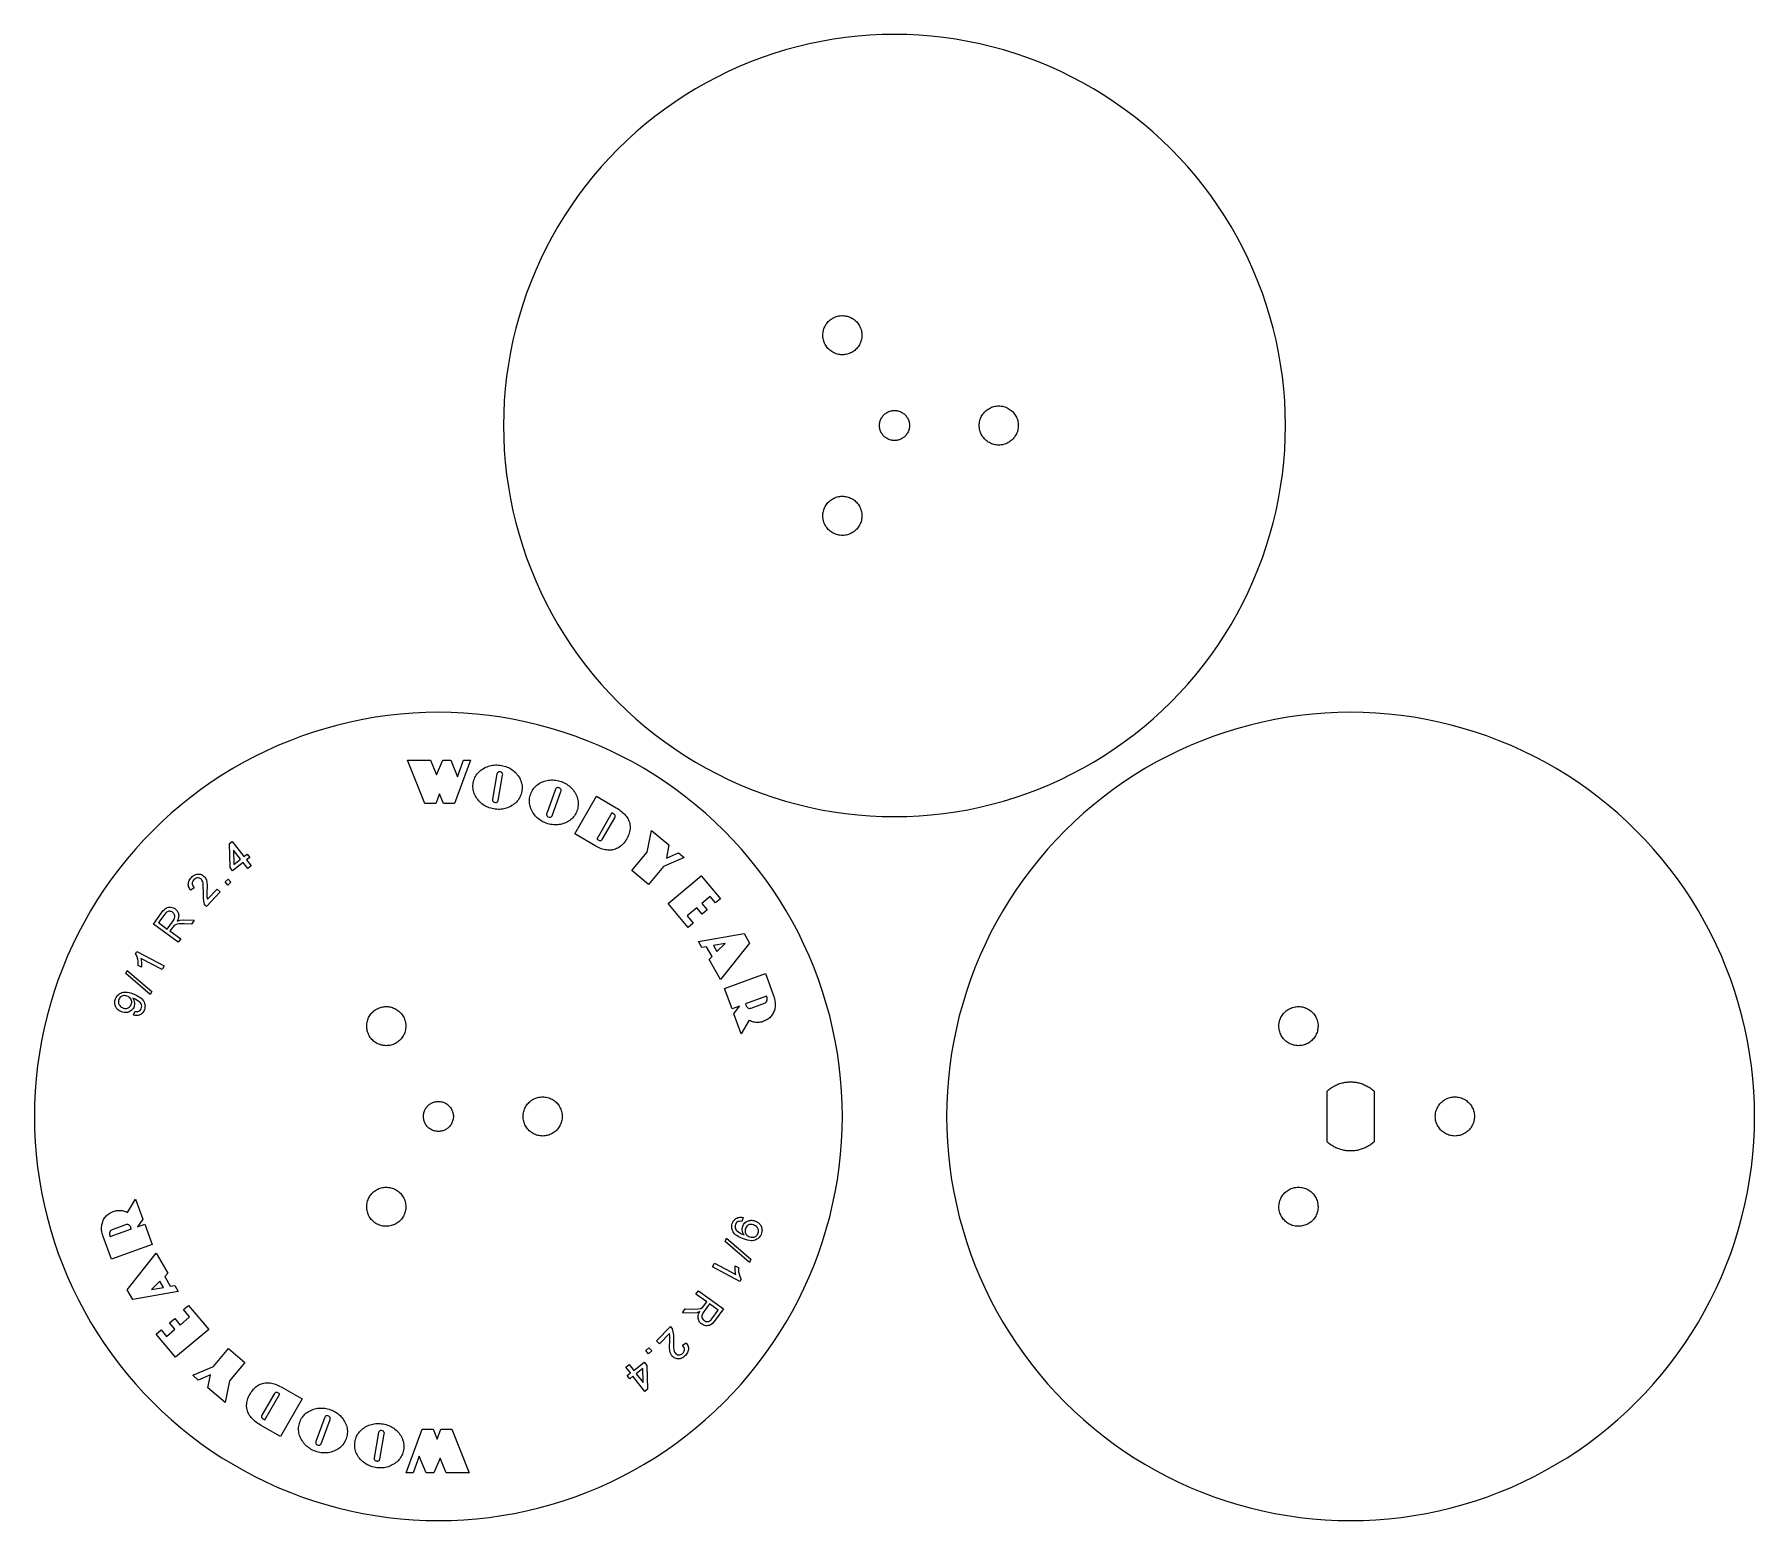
# Model space of a CAD drawing. Header units: metres. Extents: x -31 to 101, y -31 to 83.
import ezdxf

# ---------------------------------------------------------------- set-up
doc = ezdxf.new("R2010")
doc.units = ezdxf.units.M

msp = doc.modelspace()

# ---------------------------------------------------------------- linework, layer by layer
for p, q in [((27.5393, 82.0575), (26.6303, 81.8088)), ((28.4557, 82.2775), (27.5393, 82.0575)), ((29.3786, 82.4686), (28.4557, 82.2775)), ((30.307, 82.6306), (29.3786, 82.4686)), ((31.24, 82.7634), (30.307, 82.6306)), ((32.1768, 82.8669), (31.24, 82.7634)), ((33.1163, 82.9408), (32.1768, 82.8669)), ((34.0577, 82.9852), (33.1163, 82.9408)), ((35, 83), (34.0577, 82.9852)), ((35.9423, 82.9852), (35, 83)), ((36.8837, 82.9408), (35.9423, 82.9852)), ((37.8232, 82.8669), (36.8837, 82.9408)), ((38.76, 82.7634), (37.8232, 82.8669)), ((39.693, 82.6306), (38.76, 82.7634)), ((40.6214, 82.4686), (39.693, 82.6306)), ((41.5443, 82.2775), (40.6214, 82.4686)), ((42.4607, 82.0575), (41.5443, 82.2775)), ((43.3697, 81.8088), (42.4607, 82.0575)), ((23.0856, 80.5326), (22.2266, 80.1448)), ((23.9563, 80.8933), (23.0856, 80.5326)), ((24.8379, 81.2264), (23.9563, 80.8933)), ((25.7295, 81.5317), (24.8379, 81.2264)), ((26.6303, 81.8088), (25.7295, 81.5317)), ((44.2705, 81.5317), (43.3697, 81.8088)), ((45.1621, 81.2264), (44.2705, 81.5317)), ((46.0437, 80.8933), (45.1621, 81.2264)), ((46.9144, 80.5326), (46.0437, 80.8933)), ((47.7734, 80.1448), (46.9144, 80.5326)), ((20.5474, 79.2892), (19.7288, 78.8223)), ((21.3803, 79.7302), (20.5474, 79.2892)), ((22.2266, 80.1448), (21.3803, 79.7302)), ((48.6197, 79.7302), (47.7734, 80.1448)), ((49.4526, 79.2892), (48.6197, 79.7302)), ((50.2712, 78.8223), (49.4526, 79.2892)), ((18.9252, 78.3298), (18.1375, 77.8124)), ((19.7288, 78.8223), (18.9252, 78.3298)), ((51.0748, 78.3298), (50.2712, 78.8223)), ((51.8625, 77.8124), (51.0748, 78.3298)), ((16.6128, 76.7046), (15.8773, 76.1154)), ((17.3665, 77.2705), (16.6128, 76.7046)), ((18.1375, 77.8124), (17.3665, 77.2705)), ((52.6335, 77.2705), (51.8625, 77.8124)), ((53.3872, 76.7046), (52.6335, 77.2705)), ((54.1227, 76.1154), (53.3872, 76.7046)), ((15.1606, 75.5033), (14.4636, 74.869)), ((15.8773, 76.1154), (15.1606, 75.5033)), ((54.8394, 75.5033), (54.1227, 76.1154)), ((55.5364, 74.869), (54.8394, 75.5033)), ((13.7868, 74.2132), (13.131, 73.5364)), ((14.4636, 74.869), (13.7868, 74.2132)), ((56.2132, 74.2132), (55.5364, 74.869)), ((56.869, 73.5364), (56.2132, 74.2132)), ((12.4967, 72.8394), (11.8846, 72.1227)), ((13.131, 73.5364), (12.4967, 72.8394)), ((57.5033, 72.8394), (56.869, 73.5364)), ((58.1154, 72.1227), (57.5033, 72.8394)), ((11.2954, 71.3872), (10.7295, 70.6335)), ((11.8846, 72.1227), (11.2954, 71.3872)), ((58.7046, 71.3872), (58.1154, 72.1227)), ((59.2705, 70.6335), (58.7046, 71.3872)), ((10.7295, 70.6335), (10.1876, 69.8625)), ((59.8124, 69.8625), (59.2705, 70.6335)), ((9.67017, 69.0748), (9.17775, 68.2712)), ((10.1876, 69.8625), (9.67017, 69.0748)), ((60.3298, 69.0748), (59.8124, 69.8625)), ((60.8223, 68.2712), (60.3298, 69.0748)), ((8.7108, 67.4526), (8.26981, 66.6197)), ((9.17775, 68.2712), (8.7108, 67.4526)), ((61.2892, 67.4526), (60.8223, 68.2712)), ((61.7302, 66.6197), (61.2892, 67.4526)), ((8.26981, 66.6197), (7.85519, 65.7734)), ((62.1448, 65.7734), (61.7302, 66.6197)), ((7.46736, 64.9144), (7.10672, 64.0437)), ((7.85519, 65.7734), (7.46736, 64.9144)), ((62.5326, 64.9144), (62.1448, 65.7734)), ((62.8933, 64.0437), (62.5326, 64.9144)), ((7.10672, 64.0437), (6.77359, 63.1621)), ((63.2264, 63.1621), (62.8933, 64.0437)), ((6.46831, 62.2705), (6.19119, 61.3697)), ((6.77359, 63.1621), (6.46831, 62.2705)), ((63.5317, 62.2705), (63.2264, 63.1621)), ((63.8088, 61.3697), (63.5317, 62.2705)), ((6.19119, 61.3697), (5.94252, 60.4607)), ((29.6932, 60.6646), (29.742, 60.7451)), ((29.742, 60.7451), (29.7958, 60.8225)), ((29.7958, 60.8225), (29.8543, 60.8964)), ((29.8543, 60.8964), (29.9174, 60.9664)), ((29.9174, 60.9664), (29.9847, 61.0323)), ((29.9847, 61.0323), (30.056, 61.0939)), ((30.056, 61.0939), (30.1311, 61.1509)), ((30.1311, 61.1509), (30.2096, 61.203)), ((30.2096, 61.203), (30.2912, 61.2502)), ((30.2912, 61.2502), (30.3756, 61.2921)), ((30.3756, 61.2921), (30.4624, 61.3286)), ((30.4624, 61.3286), (30.5515, 61.3596)), ((30.5515, 61.3596), (30.6422, 61.3849)), ((30.6422, 61.3849), (30.7344, 61.4045)), ((30.7344, 61.4045), (30.8276, 61.4183)), ((30.8276, 61.4183), (30.9215, 61.4261)), ((30.9215, 61.4261), (31.0157, 61.4281)), ((31.0157, 61.4281), (31.1099, 61.4242)), ((31.1099, 61.4242), (31.2036, 61.4143)), ((31.2036, 61.4143), (31.2965, 61.3986)), ((31.2965, 61.3986), (31.3882, 61.3771)), ((31.3882, 61.3771), (31.4784, 61.3499)), ((31.4784, 61.3499), (31.5668, 61.317)), ((31.5668, 61.317), (31.6528, 61.2787)), ((31.6528, 61.2787), (31.7364, 61.235)), ((31.7364, 61.235), (31.817, 61.1862)), ((31.817, 61.1862), (31.8943, 61.1324)), ((31.8943, 61.1324), (31.9682, 61.0739)), ((31.9682, 61.0739), (32.0382, 61.0108)), ((32.0382, 61.0108), (32.1042, 60.9435)), ((32.1042, 60.9435), (32.1657, 60.8722)), ((32.1657, 60.8722), (32.2227, 60.7971)), ((32.2227, 60.7971), (32.2748, 60.7186)), ((64.0575, 60.4607), (63.8088, 61.3697)), ((5.7225, 59.5443), (5.53139, 58.6214)), ((5.94252, 60.4607), (5.7225, 59.5443)), ((29.5001, 59.9439), (29.504, 60.0381)), ((29.5021, 59.8497), (29.5001, 59.9439)), ((29.5099, 59.7558), (29.5021, 59.8497)), ((29.504, 60.0381), (29.5139, 60.1318)), ((29.5237, 59.6626), (29.5099, 59.7558)), ((29.5139, 60.1318), (29.5296, 60.2247)), ((29.5433, 59.5704), (29.5237, 59.6626)), ((29.5296, 60.2247), (29.5511, 60.3164)), ((29.5686, 59.4796), (29.5433, 59.5704)), ((29.5511, 60.3164), (29.5784, 60.4066)), ((29.5996, 59.3906), (29.5686, 59.4796)), ((29.5784, 60.4066), (29.6112, 60.4949)), ((29.6112, 60.4949), (29.6495, 60.581)), ((29.6495, 60.581), (29.6932, 60.6646)), ((32.2748, 60.7186), (32.322, 60.637)), ((32.322, 60.637), (32.3639, 60.5526)), ((32.3639, 60.5526), (32.4004, 60.4657)), ((32.4217, 59.4498), (32.3888, 59.3614)), ((32.4004, 60.4657), (32.4314, 60.3768)), ((32.4489, 59.54), (32.4217, 59.4498)), ((32.4314, 60.3768), (32.4567, 60.286)), ((32.4704, 59.6317), (32.4489, 59.54)), ((32.4567, 60.286), (32.4763, 60.1938)), ((32.4861, 59.7246), (32.4704, 59.6317)), ((32.4763, 60.1938), (32.4901, 60.1006)), ((32.496, 59.8183), (32.4861, 59.7246)), ((32.4901, 60.1006), (32.498, 60.0067)), ((32.4999, 59.9125), (32.496, 59.8183)), ((32.498, 60.0067), (32.4999, 59.9125)), ((64.2775, 59.5443), (64.0575, 60.4607)), ((64.4686, 58.6214), (64.2775, 59.5443)), ((5.53139, 58.6214), (5.36935, 57.693)), ((29.6362, 59.3038), (29.5996, 59.3906)), ((29.6781, 59.2194), (29.6362, 59.3038)), ((29.7252, 59.1378), (29.6781, 59.2194)), ((29.7773, 59.0593), (29.7252, 59.1378)), ((29.8343, 58.9842), (29.7773, 59.0593)), ((29.8959, 58.9129), (29.8343, 58.9842)), ((29.9618, 58.8456), (29.8959, 58.9129)), ((30.0318, 58.7825), (29.9618, 58.8456)), ((30.1057, 58.724), (30.0318, 58.7825)), ((30.183, 58.6702), (30.1057, 58.724)), ((30.2637, 58.6214), (30.183, 58.6702)), ((30.3472, 58.5777), (30.2637, 58.6214)), ((30.4332, 58.5394), (30.3472, 58.5777)), ((30.5216, 58.5065), (30.4332, 58.5394)), ((30.6118, 58.4793), (30.5216, 58.5065)), ((30.7035, 58.4578), (30.6118, 58.4793)), ((30.7964, 58.4421), (30.7035, 58.4578)), ((30.8902, 58.4322), (30.7964, 58.4421)), ((30.9843, 58.4283), (30.8902, 58.4322)), ((31.0785, 58.4303), (30.9843, 58.4283)), ((31.1724, 58.4381), (31.0785, 58.4303)), ((31.2656, 58.4519), (31.1724, 58.4381)), ((31.3578, 58.4715), (31.2656, 58.4519)), ((31.4486, 58.4968), (31.3578, 58.4715)), ((31.5376, 58.5278), (31.4486, 58.4968)), ((31.6244, 58.5643), (31.5376, 58.5278)), ((31.7088, 58.6062), (31.6244, 58.5643)), ((31.7904, 58.6534), (31.7088, 58.6062)), ((31.8689, 58.7055), (31.7904, 58.6534)), ((31.944, 58.7625), (31.8689, 58.7055)), ((32.0153, 58.8241), (31.944, 58.7625)), ((32.0826, 58.89), (32.0153, 58.8241)), ((32.1457, 58.96), (32.0826, 58.89)), ((32.2042, 59.0339), (32.1457, 58.96)), ((32.258, 59.1112), (32.2042, 59.0339)), ((32.3068, 59.1918), (32.258, 59.1112)), ((32.3505, 59.2753), (32.3068, 59.1918)), ((32.3888, 59.3614), (32.3505, 59.2753)), ((64.6306, 57.693), (64.4686, 58.6214)), ((5.23657, 56.76), (5.13315, 55.8232)), ((5.36935, 57.693), (5.23657, 56.76)), ((64.7634, 56.76), (64.6306, 57.693)), ((64.8669, 55.8232), (64.7634, 56.76)), ((5.13315, 55.8232), (5.0592, 54.8837)), ((64.9408, 54.8837), (64.8669, 55.8232)), ((5.0592, 54.8837), (5.01482, 53.9423)), ((34.714, 54.1139), (34.7845, 54.1296)), ((34.7845, 54.1296), (34.8559, 54.1409)), ((34.8559, 54.1409), (34.9278, 54.1477)), ((34.9278, 54.1477), (35, 54.15)), ((35, 54.15), (35.0722, 54.1477)), ((35.0722, 54.1477), (35.1441, 54.1409)), ((35.1441, 54.1409), (35.2155, 54.1296)), ((35.2155, 54.1296), (35.286, 54.1139)), ((41.9732, 54.0934), (42.0439, 54.1558)), ((42.0439, 54.1558), (42.1183, 54.2135)), ((42.1183, 54.2135), (42.1963, 54.2665)), ((42.1963, 54.2665), (42.2774, 54.3145)), ((42.2774, 54.3145), (42.3613, 54.3572)), ((42.3613, 54.3572), (42.4478, 54.3947)), ((42.4478, 54.3947), (42.5365, 54.4266)), ((42.5365, 54.4266), (42.627, 54.4529)), ((42.627, 54.4529), (42.7189, 54.4734)), ((42.7189, 54.4734), (42.812, 54.4882)), ((42.812, 54.4882), (42.9058, 54.497)), ((42.9058, 54.497), (43, 54.5)), ((43, 54.5), (43.0942, 54.497)), ((43.0942, 54.497), (43.188, 54.4882)), ((43.188, 54.4882), (43.2811, 54.4734)), ((43.2811, 54.4734), (43.373, 54.4529)), ((43.373, 54.4529), (43.4635, 54.4266)), ((43.4635, 54.4266), (43.5522, 54.3947)), ((43.5522, 54.3947), (43.6387, 54.3572)), ((43.6387, 54.3572), (43.7226, 54.3145)), ((43.7226, 54.3145), (43.8037, 54.2665)), ((43.8037, 54.2665), (43.8817, 54.2135)), ((43.8817, 54.2135), (43.9561, 54.1558)), ((43.9561, 54.1558), (44.0268, 54.0934)), ((64.9852, 53.9423), (64.9408, 54.8837)), ((5.01482, 53.9423), (5, 53)), ((5, 53), (5.01482, 52.0577)), ((33.85, 53), (33.8523, 53.0722)), ((33.8523, 52.9278), (33.85, 53)), ((33.8523, 53.0722), (33.8591, 53.1441)), ((33.8591, 52.8559), (33.8523, 52.9278)), ((33.8591, 53.1441), (33.8704, 53.2155)), ((33.8704, 52.7845), (33.8591, 52.8559)), ((33.8704, 53.2155), (33.8861, 53.286)), ((33.8861, 53.286), (33.9063, 53.3554)), ((33.9063, 53.3554), (33.9308, 53.4233)), ((33.9308, 53.4233), (33.9595, 53.4896)), ((33.9595, 53.4896), (33.9922, 53.554)), ((33.9922, 53.554), (34.029, 53.6162)), ((34.029, 53.6162), (34.0696, 53.6759)), ((34.0696, 53.6759), (34.1139, 53.733)), ((34.1139, 53.733), (34.1617, 53.7872)), ((34.1617, 53.7872), (34.2128, 53.8383)), ((34.2128, 53.8383), (34.267, 53.8861)), ((34.267, 53.8861), (34.3241, 53.9304)), ((34.3241, 53.9304), (34.3838, 53.971)), ((34.3838, 53.971), (34.446, 54.0078)), ((34.446, 54.0078), (34.5104, 54.0405)), ((34.5104, 54.0405), (34.5767, 54.0692)), ((34.5767, 54.0692), (34.6446, 54.0937)), ((34.6446, 54.0937), (34.714, 54.1139)), ((35.286, 54.1139), (35.3554, 54.0937)), ((35.3554, 54.0937), (35.4233, 54.0692)), ((35.4233, 54.0692), (35.4896, 54.0405)), ((35.4896, 54.0405), (35.554, 54.0078)), ((35.554, 54.0078), (35.6162, 53.971)), ((35.6162, 53.971), (35.6759, 53.9304)), ((35.6759, 53.9304), (35.733, 53.8861)), ((35.733, 53.8861), (35.7872, 53.8383)), ((35.7872, 53.8383), (35.8383, 53.7872)), ((35.8383, 53.7872), (35.8861, 53.733)), ((35.8861, 53.733), (35.9304, 53.6759)), ((35.9304, 53.6759), (35.971, 53.6162)), ((35.971, 53.6162), (36.0078, 53.554)), ((36.0078, 53.554), (36.0405, 53.4896)), ((36.0405, 53.4896), (36.0692, 53.4233)), ((36.0692, 53.4233), (36.0937, 53.3554)), ((36.0937, 53.3554), (36.1139, 53.286)), ((36.1139, 53.286), (36.1296, 53.2155)), ((36.1296, 53.2155), (36.1409, 53.1441)), ((36.1409, 52.8559), (36.1296, 52.7845)), ((36.1409, 53.1441), (36.1477, 53.0722)), ((36.1477, 52.9278), (36.1409, 52.8559)), ((36.1477, 53.0722), (36.15, 53)), ((36.15, 53), (36.1477, 52.9278)), ((41.5, 53), (41.5029, 53.0942)), ((41.5029, 52.9058), (41.5, 53)), ((41.5029, 53.0942), (41.5118, 53.188)), ((41.5118, 52.812), (41.5029, 52.9058)), ((41.5118, 53.188), (41.5266, 53.2811)), ((41.5266, 52.7189), (41.5118, 52.812)), ((41.5266, 53.2811), (41.5471, 53.373)), ((41.5471, 53.373), (41.5734, 53.4635)), ((41.5734, 53.4635), (41.6053, 53.5522)), ((41.6053, 53.5522), (41.6427, 53.6387)), ((41.6427, 53.6387), (41.6855, 53.7226)), ((41.6855, 53.7226), (41.7335, 53.8037)), ((41.7335, 53.8037), (41.7865, 53.8817)), ((41.7865, 53.8817), (41.8442, 53.9561)), ((41.8442, 53.9561), (41.9065, 54.0268)), ((41.9065, 54.0268), (41.9732, 54.0934)), ((44.0268, 54.0934), (44.0934, 54.0268)), ((44.0934, 54.0268), (44.1558, 53.9561)), ((44.1558, 53.9561), (44.2135, 53.8817)), ((44.2135, 53.8817), (44.2665, 53.8037)), ((44.2665, 53.8037), (44.3145, 53.7226)), ((44.3145, 53.7226), (44.3572, 53.6387)), ((44.3572, 53.6387), (44.3947, 53.5522)), ((44.3947, 53.5522), (44.4266, 53.4635)), ((44.4266, 53.4635), (44.4529, 53.373)), ((44.4529, 53.373), (44.4734, 53.2811)), ((44.4734, 53.2811), (44.4882, 53.188)), ((44.4882, 52.812), (44.4734, 52.7189)), ((44.4882, 53.188), (44.497, 53.0942)), ((44.497, 52.9058), (44.4882, 52.812)), ((44.497, 53.0942), (44.5, 53)), ((44.5, 53), (44.497, 52.9058)), ((65, 53), (64.9852, 53.9423)), ((64.9852, 52.0577), (65, 53)), ((5.01482, 52.0577), (5.0592, 51.1163)), ((33.8861, 52.714), (33.8704, 52.7845)), ((33.9063, 52.6446), (33.8861, 52.714)), ((33.9308, 52.5767), (33.9063, 52.6446)), ((33.9595, 52.5104), (33.9308, 52.5767)), ((33.9922, 52.446), (33.9595, 52.5104)), ((34.029, 52.3838), (33.9922, 52.446)), ((34.0696, 52.3241), (34.029, 52.3838)), ((34.1139, 52.267), (34.0696, 52.3241)), ((34.1617, 52.2128), (34.1139, 52.267)), ((34.2128, 52.1617), (34.1617, 52.2128)), ((34.267, 52.1139), (34.2128, 52.1617)), ((34.3241, 52.0696), (34.267, 52.1139)), ((34.3838, 52.029), (34.3241, 52.0696)), ((34.446, 51.9922), (34.3838, 52.029)), ((34.5104, 51.9595), (34.446, 51.9922)), ((34.5767, 51.9308), (34.5104, 51.9595)), ((34.6446, 51.9063), (34.5767, 51.9308)), ((34.714, 51.8861), (34.6446, 51.9063)), ((34.7845, 51.8704), (34.714, 51.8861)), ((34.8559, 51.8591), (34.7845, 51.8704)), ((34.9278, 51.8523), (34.8559, 51.8591)), ((35, 51.85), (34.9278, 51.8523)), ((35.0722, 51.8523), (35, 51.85)), ((35.1441, 51.8591), (35.0722, 51.8523)), ((35.2155, 51.8704), (35.1441, 51.8591)), ((35.286, 51.8861), (35.2155, 51.8704)), ((35.3554, 51.9063), (35.286, 51.8861)), ((35.4233, 51.9308), (35.3554, 51.9063)), ((35.4896, 51.9595), (35.4233, 51.9308)), ((35.554, 51.9922), (35.4896, 51.9595)), ((35.6162, 52.029), (35.554, 51.9922)), ((35.6759, 52.0696), (35.6162, 52.029)), ((35.733, 52.1139), (35.6759, 52.0696)), ((35.7872, 52.1617), (35.733, 52.1139)), ((35.8383, 52.2128), (35.7872, 52.1617)), ((35.8861, 52.267), (35.8383, 52.2128)), ((35.9304, 52.3241), (35.8861, 52.267)), ((35.971, 52.3838), (35.9304, 52.3241)), ((36.0078, 52.446), (35.971, 52.3838)), ((36.0405, 52.5104), (36.0078, 52.446)), ((36.0692, 52.5767), (36.0405, 52.5104)), ((36.0937, 52.6446), (36.0692, 52.5767)), ((36.1139, 52.714), (36.0937, 52.6446)), ((36.1296, 52.7845), (36.1139, 52.714)), ((41.5471, 52.627), (41.5266, 52.7189)), ((41.5734, 52.5365), (41.5471, 52.627)), ((41.6053, 52.4478), (41.5734, 52.5365)), ((41.6427, 52.3613), (41.6053, 52.4478)), ((41.6855, 52.2774), (41.6427, 52.3613)), ((41.7335, 52.1963), (41.6855, 52.2774)), ((41.7865, 52.1183), (41.7335, 52.1963)), ((41.8442, 52.0439), (41.7865, 52.1183)), ((41.9065, 51.9732), (41.8442, 52.0439)), ((41.9732, 51.9066), (41.9065, 51.9732)), ((42.0439, 51.8442), (41.9732, 51.9066)), ((42.1183, 51.7865), (42.0439, 51.8442)), ((42.1963, 51.7335), (42.1183, 51.7865)), ((42.2774, 51.6855), (42.1963, 51.7335)), ((42.3613, 51.6428), (42.2774, 51.6855)), ((42.4478, 51.6053), (42.3613, 51.6428)), ((42.5365, 51.5734), (42.4478, 51.6053)), ((42.627, 51.5471), (42.5365, 51.5734)), ((42.7189, 51.5266), (42.627, 51.5471)), ((42.812, 51.5118), (42.7189, 51.5266)), ((42.9058, 51.503), (42.812, 51.5118)), ((43, 51.5), (42.9058, 51.503)), ((43.0942, 51.503), (43, 51.5)), ((43.188, 51.5118), (43.0942, 51.503)), ((43.2811, 51.5266), (43.188, 51.5118)), ((43.373, 51.5471), (43.2811, 51.5266)), ((43.4635, 51.5734), (43.373, 51.5471)), ((43.5522, 51.6053), (43.4635, 51.5734)), ((43.6387, 51.6428), (43.5522, 51.6053)), ((43.7226, 51.6855), (43.6387, 51.6428)), ((43.8037, 51.7335), (43.7226, 51.6855)), ((43.8817, 51.7865), (43.8037, 51.7335)), ((43.9561, 51.8442), (43.8817, 51.7865)), ((44.0268, 51.9066), (43.9561, 51.8442)), ((44.0934, 51.9732), (44.0268, 51.9066)), ((44.1558, 52.0439), (44.0934, 51.9732)), ((44.2135, 52.1183), (44.1558, 52.0439)), ((44.2665, 52.1963), (44.2135, 52.1183)), ((44.3145, 52.2774), (44.2665, 52.1963)), ((44.3572, 52.3613), (44.3145, 52.2774)), ((44.3947, 52.4478), (44.3572, 52.3613)), ((44.4266, 52.5365), (44.3947, 52.4478)), ((44.4529, 52.627), (44.4266, 52.5365)), ((44.4734, 52.7189), (44.4529, 52.627)), ((64.9408, 51.1163), (64.9852, 52.0577)), ((5.0592, 51.1163), (5.13315, 50.1768)), ((5.13315, 50.1768), (5.23657, 49.24)), ((64.7634, 49.24), (64.8669, 50.1768)), ((64.8669, 50.1768), (64.9408, 51.1163)), ((5.23657, 49.24), (5.36935, 48.307)), ((64.6306, 48.307), (64.7634, 49.24)), ((5.36935, 48.307), (5.53139, 47.3786)), ((30.5216, 47.4935), (30.6118, 47.5207)), ((30.6118, 47.5207), (30.7035, 47.5422)), ((30.7035, 47.5422), (30.7964, 47.5579)), ((30.7964, 47.5579), (30.8902, 47.5678)), ((30.8902, 47.5678), (30.9843, 47.5717)), ((30.9843, 47.5717), (31.0785, 47.5697)), ((31.0785, 47.5697), (31.1724, 47.5619)), ((31.1724, 47.5619), (31.2656, 47.5481)), ((31.2656, 47.5481), (31.3578, 47.5285)), ((31.3578, 47.5285), (31.4486, 47.5032)), ((64.4686, 47.3786), (64.6306, 48.307)), ((5.53139, 47.3786), (5.7225, 46.4557)), ((5.7225, 46.4557), (5.94252, 45.5393)), ((29.5021, 46.1503), (29.5099, 46.2442)), ((29.5099, 46.2442), (29.5237, 46.3374)), ((29.5237, 46.3374), (29.5433, 46.4296)), ((29.5433, 46.4296), (29.5686, 46.5204)), ((29.5686, 46.5204), (29.5996, 46.6094)), ((29.5996, 46.6094), (29.6362, 46.6962)), ((29.6362, 46.6962), (29.6781, 46.7806)), ((29.6781, 46.7806), (29.7252, 46.8622)), ((29.7252, 46.8622), (29.7773, 46.9407)), ((29.7773, 46.9407), (29.8343, 47.0158)), ((29.8343, 47.0158), (29.8959, 47.0871)), ((29.8959, 47.0871), (29.9618, 47.1544)), ((29.9618, 47.1544), (30.0318, 47.2175)), ((30.0318, 47.2175), (30.1057, 47.276)), ((30.1057, 47.276), (30.183, 47.3298)), ((30.183, 47.3298), (30.2637, 47.3786)), ((30.2637, 47.3786), (30.3472, 47.4223)), ((30.3472, 47.4223), (30.4332, 47.4606)), ((30.4332, 47.4606), (30.5216, 47.4935)), ((31.4486, 47.5032), (31.5376, 47.4722)), ((31.5376, 47.4722), (31.6244, 47.4357)), ((31.6244, 47.4357), (31.7088, 47.3938)), ((31.7088, 47.3938), (31.7904, 47.3466)), ((31.7904, 47.3466), (31.8689, 47.2945)), ((31.8689, 47.2945), (31.944, 47.2375)), ((31.944, 47.2375), (32.0153, 47.1759)), ((32.0153, 47.1759), (32.0826, 47.11)), ((32.0826, 47.11), (32.1457, 47.04)), ((32.1457, 47.04), (32.2042, 46.9661)), ((32.2042, 46.9661), (32.258, 46.8888)), ((32.258, 46.8888), (32.3068, 46.8082)), ((32.3068, 46.8082), (32.3505, 46.7247)), ((32.3505, 46.7247), (32.3888, 46.6386)), ((32.3888, 46.6386), (32.4217, 46.5502)), ((32.4217, 46.5502), (32.4489, 46.46)), ((32.4489, 46.46), (32.4704, 46.3683)), ((32.4704, 46.3683), (32.4861, 46.2754)), ((32.4861, 46.2754), (32.496, 46.1817)), ((64.0575, 45.5393), (64.2775, 46.4557)), ((64.2775, 46.4557), (64.4686, 47.3786)), ((5.94252, 45.5393), (6.19119, 44.6303)), ((29.5001, 46.0561), (29.5021, 46.1503)), ((29.504, 45.9619), (29.5001, 46.0561)), ((29.5139, 45.8682), (29.504, 45.9619)), ((29.5296, 45.7753), (29.5139, 45.8682)), ((29.5511, 45.6836), (29.5296, 45.7753)), ((29.5784, 45.5934), (29.5511, 45.6836)), ((29.6112, 45.5051), (29.5784, 45.5934)), ((29.6495, 45.419), (29.6112, 45.5051)), ((29.6932, 45.3354), (29.6495, 45.419)), ((29.742, 45.2549), (29.6932, 45.3354)), ((29.7958, 45.1775), (29.742, 45.2549)), ((29.8543, 45.1036), (29.7958, 45.1775)), ((29.9174, 45.0336), (29.8543, 45.1036)), ((29.9847, 44.9677), (29.9174, 45.0336)), ((30.056, 44.9061), (29.9847, 44.9677)), ((30.1311, 44.8491), (30.056, 44.9061)), ((31.9682, 44.9261), (31.8943, 44.8676)), ((32.0382, 44.9892), (31.9682, 44.9261)), ((32.1042, 45.0565), (32.0382, 44.9892)), ((32.1657, 45.1278), (32.1042, 45.0565)), ((32.2227, 45.2029), (32.1657, 45.1278)), ((32.2748, 45.2814), (32.2227, 45.2029)), ((32.322, 45.363), (32.2748, 45.2814)), ((32.3639, 45.4474), (32.322, 45.363)), ((32.4004, 45.5343), (32.3639, 45.4474)), ((32.4314, 45.6232), (32.4004, 45.5343)), ((32.4567, 45.714), (32.4314, 45.6232)), ((32.4763, 45.8062), (32.4567, 45.714)), ((32.4901, 45.8994), (32.4763, 45.8062)), ((32.498, 45.9933), (32.4901, 45.8994)), ((32.496, 46.1817), (32.4999, 46.0875)), ((32.4999, 46.0875), (32.498, 45.9933)), ((63.8088, 44.6303), (64.0575, 45.5393)), ((6.19119, 44.6303), (6.46831, 43.7295)), ((6.46831, 43.7295), (6.77359, 42.8379)), ((30.2096, 44.797), (30.1311, 44.8491)), ((30.2912, 44.7498), (30.2096, 44.797)), ((30.3756, 44.7079), (30.2912, 44.7498)), ((30.4624, 44.6714), (30.3756, 44.7079)), ((30.5515, 44.6404), (30.4624, 44.6714)), ((30.6422, 44.6151), (30.5515, 44.6404)), ((30.7344, 44.5955), (30.6422, 44.6151)), ((30.8276, 44.5817), (30.7344, 44.5955)), ((30.9215, 44.5739), (30.8276, 44.5817)), ((31.0157, 44.5719), (30.9215, 44.5739)), ((31.1099, 44.5758), (31.0157, 44.5719)), ((31.2036, 44.5857), (31.1099, 44.5758)), ((31.2965, 44.6014), (31.2036, 44.5857)), ((31.3882, 44.6229), (31.2965, 44.6014)), ((31.4784, 44.6501), (31.3882, 44.6229)), ((31.5668, 44.683), (31.4784, 44.6501)), ((31.6528, 44.7213), (31.5668, 44.683)), ((31.7364, 44.765), (31.6528, 44.7213)), ((31.817, 44.8138), (31.7364, 44.765)), ((31.8943, 44.8676), (31.817, 44.8138)), ((63.2264, 42.8379), (63.5317, 43.7295)), ((63.5317, 43.7295), (63.8088, 44.6303)), ((6.77359, 42.8379), (7.10672, 41.9563)), ((62.8933, 41.9563), (63.2264, 42.8379)), ((7.10672, 41.9563), (7.46736, 41.0856)), ((7.46736, 41.0856), (7.85519, 40.2266)), ((62.1448, 40.2266), (62.5326, 41.0856)), ((62.5326, 41.0856), (62.8933, 41.9563)), ((7.85519, 40.2266), (8.26981, 39.3803)), ((61.7302, 39.3803), (62.1448, 40.2266)), ((8.26981, 39.3803), (8.7108, 38.5474)), ((8.7108, 38.5474), (9.17775, 37.7288)), ((60.8223, 37.7288), (61.2892, 38.5474)), ((61.2892, 38.5474), (61.7302, 39.3803)), ((9.17775, 37.7288), (9.67017, 36.9252)), ((60.3298, 36.9252), (60.8223, 37.7288)), ((9.67017, 36.9252), (10.1876, 36.1375)), ((10.1876, 36.1375), (10.7295, 35.3665)), ((59.2705, 35.3665), (59.8124, 36.1375)), ((59.8124, 36.1375), (60.3298, 36.9252)), ((10.7295, 35.3665), (11.2954, 34.6128)), ((11.2954, 34.6128), (11.8846, 33.8773)), ((58.1154, 33.8773), (58.7046, 34.6128)), ((58.7046, 34.6128), (59.2705, 35.3665)), ((11.8846, 33.8773), (12.4967, 33.1606)), ((12.4967, 33.1606), (13.131, 32.4636)), ((56.869, 32.4636), (57.5033, 33.1606)), ((57.5033, 33.1606), (58.1154, 33.8773)), ((13.131, 32.4636), (13.7868, 31.7868)), ((13.7868, 31.7868), (14.4636, 31.131)), ((55.5364, 31.131), (56.2132, 31.7868)), ((56.2132, 31.7868), (56.869, 32.4636)), ((-5.80881, 30.4509), (-6.76244, 30.2534)), ((-4.84946, 30.6183), (-5.80881, 30.4509)), ((-3.88533, 30.7556), (-4.84946, 30.6183)), ((-2.91734, 30.8624), (-3.88533, 30.7556)), ((-1.9465, 30.9388), (-2.91734, 30.8624)), ((-0.973724, 30.9847), (-1.9465, 30.9388)), ((0, 31), (-0.973724, 30.9847)), ((0.973724, 30.9847), (0, 31)), ((1.9465, 30.9388), (0.973724, 30.9847)), ((2.91734, 30.8624), (1.9465, 30.9388)), ((3.88533, 30.7556), (2.91734, 30.8624)), ((4.84946, 30.6183), (3.88533, 30.7556)), ((5.80881, 30.4509), (4.84946, 30.6183)), ((6.76244, 30.2534), (5.80881, 30.4509)), ((14.4636, 31.131), (15.1606, 30.4967)), ((15.1606, 30.4967), (15.8773, 29.8846)), ((54.1227, 29.8846), (54.8394, 30.4967)), ((54.8394, 30.4967), (55.5364, 31.131)), ((64.1912, 30.4509), (63.2376, 30.2534)), ((65.1505, 30.6183), (64.1912, 30.4509)), ((66.1147, 30.7556), (65.1505, 30.6183)), ((67.0827, 30.8624), (66.1147, 30.7556)), ((68.0535, 30.9388), (67.0827, 30.8624)), ((69.0263, 30.9847), (68.0535, 30.9388)), ((70, 31), (69.0263, 30.9847)), ((70.9737, 30.9847), (70, 31)), ((71.9465, 30.9388), (70.9737, 30.9847)), ((72.9173, 30.8624), (71.9465, 30.9388)), ((73.8853, 30.7556), (72.9173, 30.8624)), ((74.8495, 30.6183), (73.8853, 30.7556)), ((75.8088, 30.4509), (74.8495, 30.6183)), ((76.7624, 30.2534), (75.8088, 30.4509)), ((-10.5009, 29.1673), (-11.4118, 28.8231)), ((-9.57951, 29.4827), (-10.5009, 29.1673)), ((-8.64871, 29.7691), (-9.57951, 29.4827)), ((-7.70938, 30.0261), (-8.64871, 29.7691)), ((-6.76244, 30.2534), (-7.70938, 30.0261)), ((7.70938, 30.0261), (6.76244, 30.2534)), ((8.64871, 29.7691), (7.70938, 30.0261)), ((9.57951, 29.4827), (8.64871, 29.7691)), ((10.5009, 29.1673), (9.57951, 29.4827)), ((11.4118, 28.8231), (10.5009, 29.1673)), ((15.8773, 29.8846), (16.6128, 29.2954)), ((16.6128, 29.2954), (17.3665, 28.7295)), ((52.6335, 28.7295), (53.3872, 29.2954)), ((53.3872, 29.2954), (54.1227, 29.8846)), ((59.4991, 29.1673), (58.5882, 28.8231)), ((60.4205, 29.4827), (59.4991, 29.1673)), ((61.3513, 29.7691), (60.4205, 29.4827)), ((62.2906, 30.0261), (61.3513, 29.7691)), ((63.2376, 30.2534), (62.2906, 30.0261)), ((77.7094, 30.0261), (76.7624, 30.2534)), ((78.6487, 29.7691), (77.7094, 30.0261)), ((79.5795, 29.4827), (78.6487, 29.7691)), ((80.5009, 29.1673), (79.5795, 29.4827)), ((81.4118, 28.8231), (80.5009, 29.1673)), ((-13.1992, 28.0496), (-14.0737, 27.6212)), ((-12.3116, 28.4504), (-13.1992, 28.0496)), ((-11.4118, 28.8231), (-12.3116, 28.4504)), ((12.3116, 28.4504), (11.4118, 28.8231)), ((13.1992, 28.0496), (12.3116, 28.4504)), ((14.0737, 27.6212), (13.1992, 28.0496)), ((17.3665, 28.7295), (18.1375, 28.1876)), ((18.1375, 28.1876), (18.9252, 27.6702)), ((51.0748, 27.6702), (51.8625, 28.1876)), ((51.8625, 28.1876), (52.6335, 28.7295)), ((56.8008, 28.0496), (55.9263, 27.6212)), ((57.6884, 28.4504), (56.8008, 28.0496)), ((58.5882, 28.8231), (57.6884, 28.4504)), ((82.3116, 28.4504), (81.4118, 28.8231)), ((83.1992, 28.0496), (82.3116, 28.4504)), ((84.0737, 27.6212), (83.1992, 28.0496)), ((-15.7803, 26.683), (-16.6106, 26.1742)), ((-14.9344, 27.1655), (-15.7803, 26.683)), ((-14.0737, 27.6212), (-14.9344, 27.1655)), ((-1.0325, 24), (-2.3575, 27.328)), ((-2.3575, 27.328), (-0.6035, 27.328)), ((-0.6035, 27.328), (-0.145508, 26.21)), ((-0.145508, 26.21), (0.338486, 27.328)), ((0.338486, 27.328), (0.946487, 27.328)), ((0.946487, 27.328), (1.46349, 26.054)), ((2.47148, 27.328), (1.23848, 24)), ((1.46349, 26.054), (1.93848, 27.328)), ((1.93848, 27.328), (2.47148, 27.328)), ((3.02486, 26.3331), (3.09531, 26.4094)), ((3.09531, 26.4094), (3.17183, 26.482)), ((3.17183, 26.482), (3.25436, 26.5509)), ((3.25436, 26.5509), (3.34296, 26.616)), ((3.34296, 26.616), (3.43759, 26.6773)), ((3.43759, 26.6773), (3.53613, 26.7337)), ((3.53613, 26.7337), (3.63614, 26.784)), ((3.63614, 26.784), (3.73759, 26.828)), ((3.73759, 26.828), (3.84053, 26.8659)), ((3.84053, 26.8659), (3.94492, 26.8977)), ((3.94492, 26.8977), (4.05077, 26.9232)), ((4.05077, 26.9232), (4.15808, 26.9427)), ((4.15808, 26.9427), (4.26685, 26.9559)), ((4.26685, 26.9559), (4.37709, 26.9631)), ((4.37709, 26.9631), (4.48878, 26.964)), ((4.48878, 26.964), (4.60194, 26.9588)), ((4.57927, 26.4106), (4.55037, 26.3892)), ((4.61302, 26.4253), (4.57927, 26.4106)), ((4.60194, 26.9588), (4.71657, 26.9474)), ((4.6516, 26.4332), (4.61302, 26.4253)), ((4.69501, 26.4344), (4.6516, 26.4332)), ((4.75992, 26.4256), (4.69501, 26.4344)), ((4.71657, 26.9474), (4.83263, 26.9299)), ((4.8053, 26.4127), (4.75992, 26.4256)), ((4.84378, 26.3951), (4.8053, 26.4127)), ((4.83263, 26.9299), (4.94785, 26.9067)), ((4.94785, 26.9067), (5.05956, 26.8781)), ((5.05956, 26.8781), (5.16776, 26.8443)), ((5.16776, 26.8443), (5.27248, 26.8052)), ((5.27248, 26.8052), (5.37367, 26.7608)), ((5.37367, 26.7608), (5.47137, 26.7111)), ((5.47137, 26.7111), (5.56555, 26.6561)), ((5.56555, 26.6561), (5.65625, 26.5959)), ((5.65625, 26.5959), (5.74344, 26.5304)), ((5.74344, 26.5304), (5.82713, 26.4596)), ((5.82713, 26.4596), (5.90732, 26.3835)), ((14.9344, 27.1655), (14.0737, 27.6212)), ((15.7803, 26.683), (14.9344, 27.1655)), ((16.6106, 26.1742), (15.7803, 26.683)), ((18.9252, 27.6702), (19.7288, 27.1777)), ((19.7288, 27.1777), (20.5474, 26.7108)), ((20.5474, 26.7108), (21.3803, 26.2698)), ((48.6197, 26.2698), (49.4526, 26.7108)), ((49.4526, 26.7108), (50.2712, 27.1777)), ((50.2712, 27.1777), (51.0748, 27.6702)), ((54.2197, 26.683), (53.3894, 26.1742)), ((55.0656, 27.1655), (54.2197, 26.683)), ((55.9263, 27.6212), (55.0656, 27.1655)), ((84.9344, 27.1655), (84.0737, 27.6212)), ((85.7803, 26.683), (84.9344, 27.1655)), ((86.6106, 26.1742), (85.7803, 26.683)), ((-17.4246, 25.6395), (-18.2213, 25.0795)), ((-16.6106, 26.1742), (-17.4246, 25.6395)), ((2.65294, 25.2695), (2.6546, 25.3741)), ((2.65822, 25.1665), (2.65294, 25.2695)), ((2.6546, 25.3741), (2.66322, 25.4801)), ((2.67047, 25.0648), (2.65822, 25.1665)), ((2.66322, 25.4801), (2.67882, 25.5875)), ((2.67882, 25.5875), (2.70091, 25.6938)), ((2.70091, 25.6938), (2.72906, 25.7964)), ((2.72906, 25.7964), (2.76326, 25.8952)), ((2.76326, 25.8952), (2.80348, 25.9903)), ((2.80348, 25.9903), (2.84976, 26.0816)), ((2.84976, 26.0816), (2.90208, 26.1692)), ((2.90208, 26.1692), (2.96045, 26.253)), ((2.96045, 26.253), (3.02486, 26.3331)), ((4.49271, 26.2844), (4.14859, 24.3404)), ((4.50708, 26.3261), (4.49271, 26.2844)), ((4.52632, 26.361), (4.50708, 26.3261)), ((4.55037, 26.3892), (4.52632, 26.361)), ((4.58296, 24.2316), (4.9295, 26.1913)), ((4.87534, 26.3728), (4.84378, 26.3951)), ((4.89999, 26.3459), (4.87534, 26.3728)), ((4.91772, 26.3142), (4.89999, 26.3459)), ((4.92856, 26.278), (4.91772, 26.3142)), ((4.9325, 26.237), (4.92856, 26.278)), ((4.9295, 26.1913), (4.9325, 26.237)), ((5.90732, 26.3835), (5.98399, 26.3021)), ((5.98399, 26.3021), (6.05716, 26.2154)), ((6.05716, 26.2154), (6.12512, 26.1254)), ((6.12512, 26.1254), (6.18608, 26.0339)), ((6.18608, 26.0339), (6.24013, 25.941)), ((6.24013, 25.941), (6.28717, 25.8466)), ((6.28717, 25.8466), (6.32727, 25.7508)), ((6.32727, 25.7508), (6.3604, 25.6535)), ((6.3604, 25.6535), (6.38658, 25.5548)), ((6.38658, 25.5548), (6.40579, 25.4546)), ((6.40579, 25.4546), (6.41805, 25.3529)), ((6.42168, 25.1453), (6.41304, 25.0393)), ((6.41805, 25.3529), (6.42334, 25.2498)), ((6.42334, 25.2498), (6.42168, 25.1453)), ((7.21794, 25.022), (7.27405, 25.1086)), ((7.27405, 25.1086), (7.33549, 25.1905)), ((7.33549, 25.1905), (7.40222, 25.2677)), ((7.40222, 25.2677), (7.47426, 25.3401)), ((7.47426, 25.3401), (7.55161, 25.4078)), ((7.55161, 25.4078), (7.63425, 25.4707)), ((7.63425, 25.4707), (7.7222, 25.5289)), ((7.7222, 25.5289), (7.81544, 25.5824)), ((7.81544, 25.5824), (7.91399, 25.6311)), ((7.91399, 25.6311), (8.01784, 25.6751)), ((8.01784, 25.6751), (8.12468, 25.7135)), ((8.12468, 25.7135), (8.23187, 25.7456)), ((8.23187, 25.7456), (8.33945, 25.7714)), ((8.98868, 25.1049), (8.31223, 23.2502)), ((8.33945, 25.7714), (8.4474, 25.7908)), ((8.4474, 25.7908), (8.55571, 25.804)), ((8.55571, 25.804), (8.6644, 25.8108)), ((8.6644, 25.8108), (8.77345, 25.8113)), ((8.77345, 25.8113), (8.88287, 25.8055)), ((8.88287, 25.8055), (8.99268, 25.7934)), ((9.01009, 25.1435), (8.98868, 25.1049)), ((8.99268, 25.7934), (9.10284, 25.7749)), ((9.0351, 25.1745), (9.01009, 25.1435)), ((9.06367, 25.1981), (9.0351, 25.1745)), ((9.09586, 25.2142), (9.06367, 25.1981)), ((9.13164, 25.2228), (9.09586, 25.2142)), ((9.10284, 25.7749), (9.21338, 25.7501)), ((9.17102, 25.2239), (9.13164, 25.2228)), ((9.21396, 25.2175), (9.17102, 25.2239)), ((9.21338, 25.7501), (9.3243, 25.719)), ((9.27637, 25.1976), (9.21396, 25.2175)), ((9.31882, 25.177), (9.27637, 25.1976)), ((9.35364, 25.153), (9.31882, 25.177)), ((9.3243, 25.719), (9.43555, 25.6816)), ((9.38086, 25.1255), (9.35364, 25.153)), ((9.40045, 25.0947), (9.38086, 25.1255)), ((9.41245, 25.0605), (9.40045, 25.0947)), ((9.43555, 25.6816), (9.54498, 25.6387)), ((9.54498, 25.6387), (9.65002, 25.5912)), ((9.65002, 25.5912), (9.75072, 25.5391)), ((9.75072, 25.5391), (9.84705, 25.4824)), ((9.84705, 25.4824), (9.939, 25.4211)), ((9.939, 25.4211), (10.0266, 25.3552)), ((10.0266, 25.3552), (10.1098, 25.2847)), ((10.1098, 25.2847), (10.1886, 25.2097)), ((10.1886, 25.2097), (10.2631, 25.13)), ((10.2631, 25.13), (10.3333, 25.0457)), ((17.4246, 25.6395), (16.6106, 26.1742)), ((18.2213, 25.0795), (17.4246, 25.6395)), ((21.3803, 26.2698), (22.2266, 25.8552)), ((22.2266, 25.8552), (23.0856, 25.4674)), ((23.0856, 25.4674), (23.9563, 25.1067)), ((23.9563, 25.1067), (24.8379, 24.7736)), ((45.1621, 24.7736), (46.0437, 25.1067)), ((46.0437, 25.1067), (46.9144, 25.4674)), ((46.9144, 25.4674), (47.7734, 25.8552)), ((47.7734, 25.8552), (48.6197, 26.2698)), ((52.5754, 25.6395), (51.7787, 25.0795)), ((53.3894, 26.1742), (52.5754, 25.6395)), ((87.4246, 25.6395), (86.6106, 26.1742)), ((88.2213, 25.0795), (87.4246, 25.6395)), ((-19.7601, 23.8859), (-20.5007, 23.2534)), ((-19.0001, 24.4948), (-19.7601, 23.8859)), ((-18.2213, 25.0795), (-19.0001, 24.4948)), ((-0.186508, 24), (-1.0325, 24)), ((0.092483, 24.749), (-0.186508, 24)), ((0.392487, 24), (0.092483, 24.749)), ((1.23848, 24), (0.392487, 24)), ((2.68968, 24.9646), (2.67047, 25.0648)), ((2.71587, 24.8659), (2.68968, 24.9646)), ((2.74899, 24.7686), (2.71587, 24.8659)), ((2.78909, 24.6728), (2.74899, 24.7686)), ((2.83615, 24.5784), (2.78909, 24.6728)), ((2.89018, 24.4854), (2.83615, 24.5784)), ((2.95116, 24.394), (2.89018, 24.4854)), ((3.0191, 24.304), (2.95116, 24.394)), ((3.09242, 24.2173), (3.0191, 24.304)), ((3.1692, 24.1359), (3.09242, 24.2173)), ((3.24948, 24.0598), (3.1692, 24.1359)), ((3.33325, 23.989), (3.24948, 24.0598)), ((3.42049, 23.9234), (3.33325, 23.989)), ((3.51118, 23.8632), (3.42049, 23.9234)), ((3.60539, 23.8082), (3.51118, 23.8632)), ((3.70305, 23.7585), (3.60539, 23.8082)), ((4.14859, 24.3404), (4.1449, 24.3105)), ((4.1449, 24.3105), (4.15076, 24.2425)), ((4.15076, 24.2425), (4.17441, 24.1893)), ((4.17441, 24.1893), (4.21878, 24.1411)), ((4.21878, 24.1411), (4.28564, 24.103)), ((4.28564, 24.103), (4.3797, 24.0852)), ((4.3797, 24.0852), (4.42346, 24.0862)), ((4.42346, 24.0862), (4.46233, 24.0938)), ((4.46233, 24.0938), (4.49628, 24.1081)), ((4.49628, 24.1081), (4.52531, 24.129)), ((4.52531, 24.129), (4.54944, 24.1565)), ((4.54944, 24.1565), (4.56865, 24.1908)), ((4.56865, 24.1908), (4.58296, 24.2316)), ((5.54057, 23.7873), (5.44063, 23.7368)), ((5.63902, 23.844), (5.54057, 23.7873)), ((5.7337, 23.9056), (5.63902, 23.844)), ((5.82233, 23.971), (5.7337, 23.9056)), ((5.90491, 24.0399), (5.82233, 23.971)), ((5.98141, 24.1126), (5.90491, 24.0399)), ((6.05186, 24.1889), (5.98141, 24.1126)), ((6.11626, 24.2689), (6.05186, 24.1889)), ((6.17461, 24.3526), (6.11626, 24.2689)), ((6.22688, 24.4399), (6.17461, 24.3526)), ((6.27312, 24.531), (6.22688, 24.4399)), ((6.31329, 24.6257), (6.27312, 24.531)), ((6.3474, 24.7241), (6.31329, 24.6257)), ((6.37546, 24.8261), (6.3474, 24.7241)), ((6.39745, 24.9318), (6.37546, 24.8261)), ((6.41304, 25.0393), (6.39745, 24.9318)), ((6.98236, 24.2203), (6.98795, 24.3225)), ((6.98389, 24.1183), (6.98236, 24.2203)), ((6.99252, 24.0165), (6.98389, 24.1183)), ((6.98795, 24.3225), (7.00064, 24.425)), ((7.00826, 23.9149), (6.99252, 24.0165)), ((7.00064, 24.425), (7.02045, 24.5276)), ((7.0311, 23.8136), (7.00826, 23.9149)), ((7.02045, 24.5276), (7.04733, 24.6305)), ((7.06107, 23.7125), (7.0311, 23.8136)), ((7.04733, 24.6305), (7.08136, 24.7336)), ((7.08136, 24.7336), (7.12157, 24.8345)), ((7.12157, 24.8345), (7.1671, 24.9306)), ((7.1671, 24.9306), (7.21794, 25.022)), ((8.72112, 23.0677), (9.40269, 24.9374)), ((9.40269, 24.9374), (9.41356, 24.9819)), ((9.41681, 25.0229), (9.41245, 25.0605)), ((9.41356, 24.9819), (9.41681, 25.0229)), ((10.3333, 25.0457), (10.399, 24.9568)), ((10.399, 24.9568), (10.4604, 24.8634)), ((10.4604, 24.8634), (10.5174, 24.7654)), ((10.4608, 21.6732), (12.1248, 24.5554)), ((10.5174, 24.7654), (10.5687, 24.6649)), ((10.5687, 24.6649), (10.6129, 24.5642)), ((10.6129, 24.5642), (10.6499, 24.4633)), ((10.6499, 24.4633), (10.6799, 24.3622)), ((10.6799, 24.3622), (10.7027, 24.2609)), ((10.7027, 24.2609), (10.7185, 24.1593)), ((10.723, 23.8533), (10.7104, 23.7508)), ((10.7185, 24.1593), (10.7271, 24.0575)), ((10.7286, 23.9555), (10.723, 23.8533)), ((10.7271, 24.0575), (10.7286, 23.9555)), ((12.1248, 24.5554), (13.6429, 23.6789)), ((19.0001, 24.4948), (18.2213, 25.0795)), ((19.7601, 23.8859), (19.0001, 24.4948)), ((20.5007, 23.2534), (19.7601, 23.8859)), ((24.8379, 24.7736), (25.7295, 24.4683)), ((25.7295, 24.4683), (26.6303, 24.1912)), ((26.6303, 24.1912), (27.5393, 23.9425)), ((27.5393, 23.9425), (28.4557, 23.7225)), ((41.5443, 23.7225), (42.4607, 23.9425)), ((42.4607, 23.9425), (43.3697, 24.1912)), ((43.3697, 24.1912), (44.2705, 24.4683)), ((44.2705, 24.4683), (45.1621, 24.7736)), ((50.2399, 23.8859), (49.4993, 23.2534)), ((50.9999, 24.4948), (50.2399, 23.8859)), ((51.7787, 25.0795), (50.9999, 24.4948)), ((89.0001, 24.4948), (88.2213, 25.0795)), ((89.7601, 23.8859), (89.0001, 24.4948)), ((90.5007, 23.2534), (89.7601, 23.8859)), ((-21.2209, 22.598), (-21.9203, 21.9203)), ((-20.5007, 23.2534), (-21.2209, 22.598)), ((3.80421, 23.7141), (3.70305, 23.7585)), ((3.90884, 23.6751), (3.80421, 23.7141)), ((4.01697, 23.6413), (3.90884, 23.6751)), ((4.12857, 23.6127), (4.01697, 23.6413)), ((4.24362, 23.5895), (4.12857, 23.6127)), ((4.35985, 23.572), (4.24362, 23.5895)), ((4.47458, 23.5606), (4.35985, 23.572)), ((4.58784, 23.5554), (4.47458, 23.5606)), ((4.69963, 23.5564), (4.58784, 23.5554)), ((4.80994, 23.5637), (4.69963, 23.5564)), ((4.91876, 23.5771), (4.80994, 23.5637)), ((5.02608, 23.5966), (4.91876, 23.5771)), ((5.13194, 23.6224), (5.02608, 23.5966)), ((5.23633, 23.6544), (5.13194, 23.6224)), ((5.33922, 23.6925), (5.23633, 23.6544)), ((5.44063, 23.7368), (5.33922, 23.6925)), ((7.09813, 23.6116), (7.06107, 23.7125)), ((7.1423, 23.5109), (7.09813, 23.6116)), ((7.19357, 23.4105), (7.1423, 23.5109)), ((7.25073, 23.3124), (7.19357, 23.4105)), ((7.31221, 23.2189), (7.25073, 23.3124)), ((7.37805, 23.13), (7.31221, 23.2189)), ((7.44824, 23.0457), (7.37805, 23.13)), ((7.52277, 22.966), (7.44824, 23.0457)), ((7.60164, 22.8909), (7.52277, 22.966)), ((7.68486, 22.8204), (7.60164, 22.8909)), ((7.77243, 22.7545), (7.68486, 22.8204)), ((7.86433, 22.6933), (7.77243, 22.7545)), ((7.9606, 22.6366), (7.86433, 22.6933)), ((8.0612, 22.5845), (7.9606, 22.6366)), ((8.16615, 22.5371), (8.0612, 22.5845)), ((8.27542, 22.4942), (8.16615, 22.5371)), ((8.38684, 22.4568), (8.27542, 22.4942)), ((8.30341, 23.2214), (8.29736, 23.1534)), ((8.29736, 23.1534), (8.31142, 23.097)), ((8.31223, 23.2502), (8.30341, 23.2214)), ((8.31142, 23.097), (8.34674, 23.0417)), ((8.34674, 23.0417), (8.40598, 22.9926)), ((8.49786, 22.4257), (8.38684, 22.4568)), ((8.40598, 22.9926), (8.49551, 22.9588)), ((8.49551, 22.9588), (8.53879, 22.9521)), ((8.53879, 22.9521), (8.57837, 22.9529)), ((8.57837, 22.9529), (8.61429, 22.961)), ((8.61429, 22.961), (8.64651, 22.9766)), ((8.64651, 22.9766), (8.67506, 22.9995)), ((8.67506, 22.9995), (8.69992, 23.0299)), ((8.69992, 23.0299), (8.72112, 23.0677)), ((9.58702, 22.4638), (9.47984, 22.4314)), ((9.69383, 22.5026), (9.58702, 22.4638)), ((9.79778, 22.5468), (9.69383, 22.5026)), ((9.89639, 22.5957), (9.79778, 22.5468)), ((9.98969, 22.6493), (9.89639, 22.5957)), ((10.0777, 22.7076), (9.98969, 22.6493)), ((10.1603, 22.7705), (10.0777, 22.7076)), ((10.2376, 22.8381), (10.1603, 22.7705)), ((10.3096, 22.9104), (10.2376, 22.8381)), ((10.3762, 22.9874), (10.3096, 22.9104)), ((10.4376, 23.069), (10.3762, 22.9874)), ((10.4936, 23.1553), (10.4376, 23.069)), ((10.5443, 23.2462), (10.4936, 23.1553)), ((10.5896, 23.3419), (10.5443, 23.2462)), ((10.6296, 23.4422), (10.5896, 23.3419)), ((10.6637, 23.5453), (10.6296, 23.4422)), ((10.6906, 23.6482), (10.6637, 23.5453)), ((10.7104, 23.7508), (10.6906, 23.6482)), ((13.3114, 23.2826), (12.1564, 21.282)), ((12.5759, 21.243), (13.5424, 22.9148)), ((13.4706, 23.1892), (13.3114, 23.2826)), ((13.5079, 23.1604), (13.4706, 23.1892)), ((13.5372, 23.13), (13.5079, 23.1604)), ((13.5583, 23.0981), (13.5372, 23.13)), ((13.5424, 22.9148), (13.5618, 22.9546)), ((13.5713, 23.0645), (13.5583, 23.0981)), ((13.5618, 22.9546), (13.5731, 22.9928)), ((13.5762, 23.0294), (13.5713, 23.0645)), ((13.5731, 22.9928), (13.5762, 23.0294)), ((13.6429, 23.6789), (13.7546, 23.6118)), ((13.7546, 23.6118), (13.8602, 23.543)), ((13.8602, 23.543), (13.9596, 23.4724)), ((13.9596, 23.4724), (14.0529, 23.4002)), ((14.0529, 23.4002), (14.1402, 23.3262)), ((14.1402, 23.3262), (14.2213, 23.2505)), ((14.2213, 23.2505), (14.2964, 23.1731)), ((14.2964, 23.1731), (14.3653, 23.0939)), ((14.3653, 23.0939), (14.4281, 23.013)), ((14.4281, 23.013), (14.4848, 22.9305)), ((14.4848, 22.9305), (14.5354, 22.8461)), ((14.5354, 22.8461), (14.5799, 22.7601)), ((14.5799, 22.7601), (14.6183, 22.6723)), ((14.6183, 22.6723), (14.654, 22.5723)), ((14.654, 22.5723), (14.6816, 22.4713)), ((14.6816, 22.4713), (14.6924, 22.4203)), ((21.2209, 22.598), (20.5007, 23.2534)), ((21.9203, 21.9203), (21.2209, 22.598)), ((28.4557, 23.7225), (29.3786, 23.5314)), ((29.3786, 23.5314), (30.307, 23.3694)), ((30.307, 23.3694), (31.24, 23.2366)), ((31.24, 23.2366), (32.1768, 23.1331)), ((32.1768, 23.1331), (33.1163, 23.0592)), ((33.1163, 23.0592), (34.0577, 23.0148)), ((34.0577, 23.0148), (35, 23)), ((35, 23), (35.9423, 23.0148)), ((35.9423, 23.0148), (36.8837, 23.0592)), ((36.8837, 23.0592), (37.8232, 23.1331)), ((37.8232, 23.1331), (38.76, 23.2366)), ((38.76, 23.2366), (39.693, 23.3694)), ((39.693, 23.3694), (40.6214, 23.5314)), ((40.6214, 23.5314), (41.5443, 23.7225)), ((48.7791, 22.598), (48.0797, 21.9203)), ((49.4993, 23.2534), (48.7791, 22.598)), ((91.2209, 22.598), (90.5007, 23.2534)), ((91.9203, 21.9203), (91.2209, 22.598)), ((-22.598, 21.2209), (-23.2534, 20.5007)), ((-21.9203, 21.9203), (-22.598, 21.2209)), ((8.60851, 22.4009), (8.49786, 22.4257)), ((8.71877, 22.3825), (8.60851, 22.4009)), ((8.82864, 22.3704), (8.71877, 22.3825)), ((8.93814, 22.3647), (8.82864, 22.3704)), ((9.04724, 22.3654), (8.93814, 22.3647)), ((9.15596, 22.3724), (9.04724, 22.3654)), ((9.26431, 22.3857), (9.15596, 22.3724)), ((9.37227, 22.4054), (9.26431, 22.3857)), ((9.47984, 22.4314), (9.37227, 22.4054)), ((12.0768, 20.7403), (10.4608, 21.6732)), ((12.1564, 21.282), (12.3131, 21.1916)), ((12.3131, 21.1916), (12.3412, 21.1802)), ((12.3412, 21.1802), (12.394, 21.1659)), ((12.394, 21.1659), (12.4307, 21.1628)), ((12.4307, 21.1628), (12.4648, 21.166)), ((12.4648, 21.166), (12.4963, 21.1756)), ((12.4963, 21.1756), (12.5254, 21.1917)), ((12.5254, 21.1917), (12.5519, 21.2142)), ((12.5519, 21.2142), (12.5759, 21.243)), ((14.388, 21.1854), (14.3207, 21.0865)), ((14.4525, 21.2912), (14.388, 21.1854)), ((14.5137, 21.4036), (14.4525, 21.2912)), ((14.5669, 21.5151), (14.5137, 21.4036)), ((14.6119, 21.6255), (14.5669, 21.5151)), ((14.6489, 21.7348), (14.6119, 21.6255)), ((14.6778, 21.8431), (14.6489, 21.7348)), ((14.6986, 21.9504), (14.6778, 21.8431)), ((14.6924, 22.4203), (14.7012, 22.3692)), ((14.7114, 22.0567), (14.6986, 21.9504)), ((14.7012, 22.3692), (14.7079, 22.3177)), ((14.7079, 22.3177), (14.7126, 22.266)), ((14.716, 22.1619), (14.7114, 22.0567)), ((14.7126, 22.266), (14.7153, 22.2141)), ((14.7153, 22.2141), (14.716, 22.1619)), ((16.02, 20.2762), (16.3609, 21.9457)), ((16.3609, 21.9457), (17.6908, 20.8298)), ((22.598, 21.2209), (21.9203, 21.9203)), ((23.2534, 20.5007), (22.598, 21.2209)), ((47.402, 21.2209), (46.7466, 20.5007)), ((48.0797, 21.9203), (47.402, 21.2209)), ((92.598, 21.2209), (91.9203, 21.9203)), ((93.2534, 20.5007), (92.598, 21.2209)), ((-23.2534, 20.5007), (-23.8859, 19.7601)), ((-16.0382, 20.931), (-15.8365, 21.0887)), ((-15.9893, 19.1013), (-16.0382, 20.931)), ((-15.8365, 21.0887), (-14.9302, 19.9287)), ((-15.1824, 19.7317), (-15.7174, 20.4165)), ((-15.7174, 20.4165), (-15.6882, 19.3364)), ((-14.9302, 19.9287), (-14.678, 20.1257)), ((-14.481, 19.8736), (-14.7332, 19.6765)), ((-14.678, 20.1257), (-14.481, 19.8736)), ((12.1844, 20.6809), (12.0768, 20.7403)), ((12.291, 20.6278), (12.1844, 20.6809)), ((12.3965, 20.5808), (12.291, 20.6278)), ((12.5009, 20.5401), (12.3965, 20.5808)), ((12.6042, 20.5056), (12.5009, 20.5401)), ((12.7064, 20.4774), (12.6042, 20.5056)), ((12.8075, 20.4553), (12.7064, 20.4774)), ((12.9076, 20.4395), (12.8075, 20.4553)), ((13.0065, 20.4298), (12.9076, 20.4395)), ((13.1044, 20.4264), (13.0065, 20.4298)), ((13.2012, 20.4292), (13.1044, 20.4264)), ((13.2969, 20.4382), (13.2012, 20.4292)), ((13.3915, 20.4535), (13.2969, 20.4382)), ((13.4903, 20.4765), (13.3915, 20.4535)), ((13.5861, 20.5065), (13.4903, 20.4765)), ((13.6792, 20.5434), (13.5861, 20.5065)), ((13.7693, 20.5871), (13.6792, 20.5434)), ((13.8567, 20.6378), (13.7693, 20.5871)), ((13.9411, 20.6953), (13.8567, 20.6378)), ((14.0228, 20.7598), (13.9411, 20.6953)), ((14.1015, 20.8311), (14.0228, 20.7598)), ((14.1774, 20.9093), (14.1015, 20.8311)), ((14.2505, 20.9944), (14.1774, 20.9093)), ((14.3207, 21.0865), (14.2505, 20.9944)), ((14.8437, 18.8744), (16.02, 20.2762)), ((18.8513, 19.856), (17.2671, 19.1737)), ((17.6908, 20.8298), (17.4953, 19.819)), ((17.4953, 19.819), (18.4208, 20.2173)), ((18.4208, 20.2173), (18.8513, 19.856)), ((23.8859, 19.7601), (23.2534, 20.5007)), ((46.7466, 20.5007), (46.1141, 19.7601)), ((93.8859, 19.7601), (93.2534, 20.5007)), ((-24.4948, 19.0001), (-25.0795, 18.2213)), ((-23.8859, 19.7601), (-24.4948, 19.0001)), ((-18.813, 18.4573), (-18.7379, 18.5066)), ((-18.7379, 18.5066), (-18.661, 18.545)), ((-18.661, 18.545), (-18.6022, 18.5667)), ((-18.6022, 18.5667), (-18.5424, 18.5824)), ((-18.5424, 18.5824), (-18.4815, 18.5919)), ((-18.4815, 18.5919), (-18.3996, 18.5953)), ((-18.3996, 18.5953), (-18.3205, 18.5891)), ((-18.3205, 18.5891), (-18.2448, 18.5734)), ((-18.2448, 18.5734), (-18.1723, 18.5481)), ((-18.1723, 18.5481), (-18.1031, 18.5132)), ((-18.1031, 18.5132), (-18.0373, 18.4688)), ((-15.7923, 18.8491), (-15.9893, 19.1013)), ((-14.9853, 19.4795), (-15.7923, 18.8491)), ((-15.6882, 19.3364), (-15.1824, 19.7317)), ((-14.6307, 19.0256), (-14.9853, 19.4795)), ((-14.7332, 19.6765), (-14.3786, 19.2227)), ((-14.3786, 19.2227), (-14.6307, 19.0256)), ((16.1184, 17.8048), (14.8437, 18.8744)), ((17.2671, 19.1737), (16.1184, 17.8048)), ((24.4948, 19.0001), (23.8859, 19.7601)), ((25.0795, 18.2213), (24.4948, 19.0001)), ((45.5052, 19.0001), (44.9205, 18.2213)), ((46.1141, 19.7601), (45.5052, 19.0001)), ((94.4948, 19.0001), (93.8859, 19.7601)), ((95.0795, 18.2213), (94.4948, 19.0001)), ((-25.6395, 17.4246), (-26.1742, 16.6106)), ((-25.0795, 18.2213), (-25.6395, 17.4246)), ((-19.1888, 17.7942), (-19.186, 17.8722)), ((-19.1811, 17.7169), (-19.1888, 17.7942)), ((-19.186, 17.8722), (-19.1729, 17.95)), ((-19.1629, 17.6404), (-19.1811, 17.7169)), ((-19.1729, 17.95), (-19.1499, 18.027)), ((-19.1343, 17.5646), (-19.1629, 17.6404)), ((-19.1499, 18.027), (-19.1168, 18.1032)), ((-19.0952, 17.4896), (-19.1343, 17.5646)), ((-19.1168, 18.1032), (-19.0737, 18.1785)), ((-19.0457, 17.4153), (-19.0952, 17.4896)), ((-19.0737, 18.1785), (-19.0207, 18.253)), ((-19.0016, 17.3601), (-19.0457, 17.4153)), ((-19.0207, 18.253), (-18.9576, 18.3266)), ((-18.7333, 17.5459), (-19.0016, 17.3601)), ((-18.9576, 18.3266), (-18.8864, 18.3971)), ((-18.8843, 17.933), (-18.8895, 17.8706)), ((-18.8895, 17.8706), (-18.8842, 17.8074)), ((-18.8864, 18.3971), (-18.813, 18.4573)), ((-18.8689, 17.9934), (-18.8843, 17.933)), ((-18.8842, 17.8074), (-18.8681, 17.7456)), ((-18.8432, 18.0517), (-18.8689, 17.9934)), ((-18.8681, 17.7456), (-18.8413, 17.6852)), ((-18.7988, 18.1189), (-18.8432, 18.0517)), ((-18.8413, 17.6852), (-18.795, 17.6145)), ((-18.7314, 18.1906), (-18.7988, 18.1189)), ((-18.795, 17.6145), (-18.7333, 17.5459)), ((-18.6698, 18.2376), (-18.7314, 18.1906)), ((-18.6048, 18.2712), (-18.6698, 18.2376)), ((-18.5365, 18.2913), (-18.6048, 18.2712)), ((-18.4649, 18.298), (-18.5365, 18.2913)), ((-18.3952, 18.2921), (-18.4649, 18.298)), ((-18.33, 18.2737), (-18.3952, 18.2921)), ((-18.2693, 18.243), (-18.33, 18.2737)), ((-18.2132, 18.2), (-18.2693, 18.243)), ((-18.1609, 18.1427), (-18.2132, 18.2)), ((-18.118, 18.0742), (-18.1609, 18.1427)), ((-18.085, 17.995), (-18.118, 18.0742)), ((-18.062, 17.9051), (-18.085, 17.995)), ((-18.0397, 17.697), (-18.062, 17.9051)), ((-18.0305, 17.1494), (-18.0397, 17.697)), ((-18.0373, 18.4688), (-17.9748, 18.4148)), ((-17.9748, 18.4148), (-17.9241, 18.36)), ((-17.9241, 18.36), (-17.8517, 18.2529)), ((-17.8517, 18.2529), (-17.7937, 18.1171)), ((-16.7361, 17.2186), (-17.8031, 16.1137)), ((-17.7937, 18.1171), (-17.7592, 17.9649)), ((-17.7574, 17.1658), (-17.7649, 16.8414)), ((-17.7592, 17.9649), (-17.7408, 17.7272)), ((-17.7408, 17.7272), (-17.7574, 17.1658)), ((-17.7234, 16.6568), (-16.9663, 17.4409)), ((-16.9663, 17.4409), (-16.7361, 17.2186)), ((-16.3711, 17.9852), (-16.1333, 18.1993)), ((-16.157, 17.7474), (-16.3711, 17.9852)), ((-15.9192, 17.9615), (-16.157, 17.7474)), ((-16.1333, 18.1993), (-15.9192, 17.9615)), ((17.6271, 16.3302), (20.1765, 18.4694)), ((20.1765, 18.4694), (21.6575, 16.7044)), ((25.6395, 17.4246), (25.0795, 18.2213)), ((26.1742, 16.6106), (25.6395, 17.4246)), ((44.3605, 17.4246), (43.8258, 16.6106)), ((44.9205, 18.2213), (44.3605, 17.4246)), ((95.6395, 17.4246), (95.0795, 18.2213)), ((96.1742, 16.6106), (95.6395, 17.4246)), ((-26.1742, 16.6106), (-26.683, 15.7803)), ((-21.1321, 15.7632), (-21.0265, 15.8762)), ((-21.0265, 15.8762), (-20.9398, 15.9495)), ((-20.9398, 15.9495), (-20.8688, 15.9943)), ((-20.8688, 15.9943), (-20.7942, 16.0266)), ((-20.7942, 16.0266), (-20.7151, 16.0467)), ((-20.7151, 16.0467), (-20.6313, 16.0547)), ((-20.6313, 16.0547), (-20.5283, 16.0487)), ((-20.5283, 16.0487), (-20.4268, 16.0275)), ((-20.4268, 16.0275), (-20.3297, 15.9914)), ((-20.3297, 15.9914), (-20.2368, 15.9406)), ((-20.2368, 15.9406), (-20.1516, 15.8776)), ((-20.1516, 15.8776), (-20.0961, 15.8251)), ((-18.0314, 16.7734), (-18.0305, 17.1494)), ((-18.0014, 16.5232), (-18.0314, 16.7734)), ((-17.9409, 16.2961), (-18.0014, 16.5232)), ((-17.8669, 16.1805), (-17.9409, 16.2961)), ((-17.8031, 16.1137), (-17.8669, 16.1805)), ((-17.7649, 16.8414), (-17.7234, 16.6568)), ((19.1698, 14.4917), (17.6271, 16.3302)), ((19.8243, 16.0017), (19.0866, 15.3827)), ((20.2357, 15.5114), (19.8243, 16.0017)), ((20.8562, 16.8675), (20.2142, 16.3288)), ((20.2142, 16.3288), (20.6256, 15.8386)), ((21.2675, 16.3772), (20.8562, 16.8675)), ((21.6575, 16.7044), (21.2675, 16.3772)), ((26.683, 15.7803), (26.1742, 16.6106)), ((43.8258, 16.6106), (43.317, 15.7803)), ((96.683, 15.7803), (96.1742, 16.6106)), ((-27.1655, 14.9344), (-27.6212, 14.0737)), ((-26.683, 15.7803), (-27.1655, 14.9344)), ((-21.8713, 14.7566), (-21.2448, 15.619)), ((-19.9556, 13.3647), (-21.8713, 14.7566)), ((-20.9933, 15.527), (-21.4762, 14.865)), ((-21.4762, 14.865), (-20.803, 14.3759)), ((-21.2448, 15.619), (-21.1321, 15.7632)), ((-20.9192, 15.6081), (-20.9933, 15.527)), ((-20.8568, 15.6606), (-20.9192, 15.6081)), ((-20.7939, 15.6995), (-20.8568, 15.6606)), ((-20.803, 14.3759), (-20.4022, 14.9277)), ((-20.7431, 15.7208), (-20.7939, 15.6995)), ((-20.6792, 15.7354), (-20.7431, 15.7208)), ((-20.6165, 15.7394), (-20.6792, 15.7354)), ((-20.5555, 15.7331), (-20.6165, 15.7394)), ((-20.2651, 14.6587), (-20.5959, 14.2255)), ((-20.4962, 15.7165), (-20.5555, 15.7331)), ((-20.4385, 15.6896), (-20.4962, 15.7165)), ((-20.3577, 15.6316), (-20.4385, 15.6896)), ((-20.4022, 14.9277), (-20.2972, 15.0921)), ((-20.2922, 15.5565), (-20.3577, 15.6316)), ((-20.2972, 15.0921), (-20.2446, 15.2127)), ((-20.2457, 15.4665), (-20.2922, 15.5565)), ((-20.1335, 14.7289), (-20.2651, 14.6587)), ((-20.2258, 15.3856), (-20.2457, 15.4665)), ((-20.2446, 15.2127), (-20.2254, 15.301)), ((-20.2254, 15.301), (-20.2258, 15.3856)), ((-19.9283, 14.7669), (-20.1335, 14.7289)), ((-20.0961, 15.8251), (-20.0483, 15.7686)), ((-19.9979, 15.0889), (-20.0528, 14.973)), ((-20.0528, 14.973), (-19.9998, 14.9991)), ((-20.0483, 15.7686), (-20.0083, 15.7079)), ((-20.0083, 15.7079), (-19.9761, 15.6432)), ((-19.9998, 14.9991), (-19.8373, 15.0539)), ((-19.9652, 15.1779), (-19.9979, 15.0889)), ((-19.9761, 15.6432), (-19.9516, 15.5744)), ((-19.9426, 15.2637), (-19.9652, 15.1779)), ((-19.9516, 15.5744), (-19.9349, 15.5017)), ((-19.93, 15.3463), (-19.9426, 15.2637)), ((-19.9349, 15.5017), (-19.9274, 15.4256)), ((-19.9274, 15.4256), (-19.93, 15.3463)), ((-19.5113, 14.7724), (-19.9283, 14.7669)), ((-19.8373, 15.0539), (-19.5429, 15.0829)), ((-19.5429, 15.0829), (-18.7283, 15.0539)), ((-18.9464, 14.7538), (-19.5113, 14.7724)), ((-18.7283, 15.0539), (-18.9464, 14.7538)), ((19.0866, 15.3827), (19.5597, 14.8189)), ((19.5597, 14.8189), (19.1698, 14.4917)), ((20.6256, 15.8386), (20.2357, 15.5114)), ((27.1655, 14.9344), (26.683, 15.7803)), ((27.6212, 14.0737), (27.1655, 14.9344)), ((42.8345, 14.9344), (42.3788, 14.0737)), ((43.317, 15.7803), (42.8345, 14.9344)), ((97.1655, 14.9344), (96.683, 15.7803)), ((97.6212, 14.0737), (97.1655, 14.9344)), ((-27.6212, 14.0737), (-28.0496, 13.1992)), ((-20.5959, 14.2255), (-19.7675, 13.6236)), ((-19.7675, 13.6236), (-19.9556, 13.3647)), ((19.9613, 13.4259), (23.4534, 14.0334)), ((20.2258, 12.9678), (19.9613, 13.4259)), ((22.0022, 13.2671), (21.1043, 13.1102)), ((21.3753, 12.6408), (22.0022, 13.2671)), ((23.8764, 13.3008), (21.6508, 10.4997)), ((23.4534, 14.0334), (23.8764, 13.3008)), ((28.0496, 13.1992), (27.6212, 14.0737)), ((42.3788, 14.0737), (41.9504, 13.1992)), ((98.0496, 13.1992), (97.6212, 14.0737)), ((-28.4504, 12.3116), (-28.8231, 11.4118)), ((-28.0496, 13.1992), (-28.4504, 12.3116)), ((-23.2317, 12.4728), (-23.135, 12.6546)), ((-23.1745, 12.3778), (-23.2317, 12.4728)), ((-23.1196, 12.2483), (-23.1745, 12.3778)), ((-23.135, 12.6546), (-21.0442, 11.5429)), ((-23.0705, 12.0765), (-23.1196, 12.2483)), ((-23.0417, 11.9066), (-23.0705, 12.0765)), ((-23.0299, 11.7088), (-23.0417, 11.9066)), ((-22.8234, 12.1266), (-22.7998, 12.0236)), ((-21.1944, 11.2604), (-22.8234, 12.1266)), ((-22.7998, 12.0236), (-22.7739, 11.7619)), ((20.5701, 13.0176), (20.2258, 12.9678)), ((21.0035, 12.2668), (20.5701, 13.0176)), ((20.7693, 12.0265), (21.0035, 12.2668)), ((21.6508, 10.4997), (20.7693, 12.0265)), ((21.1043, 13.1102), (21.3753, 12.6408)), ((28.4504, 12.3116), (28.0496, 13.1992)), ((28.8231, 11.4118), (28.4504, 12.3116)), ((41.5496, 12.3116), (41.1769, 11.4118)), ((41.9504, 13.1992), (41.5496, 12.3116)), ((98.4504, 12.3116), (98.0496, 13.1992)), ((98.8231, 11.4118), (98.4504, 12.3116)), ((-28.8231, 11.4118), (-29.1673, 10.5009)), ((-23.9857, 10.9553), (-23.8783, 11.1965)), ((-22.1088, 9.34904), (-23.9857, 10.9553)), ((-23.8783, 11.1965), (-22.0014, 9.59024)), ((-23.0329, 11.5856), (-23.0299, 11.7088)), ((-22.7857, 11.4542), (-23.0329, 11.5856)), ((-22.7739, 11.7619), (-22.7857, 11.4542)), ((-21.0442, 11.5429), (-21.1944, 11.2604)), ((21.9666, 9.81845), (25.0911, 10.9557)), ((25.0911, 10.9557), (25.7303, 9.1994)), ((29.1673, 10.5009), (28.8231, 11.4118)), ((41.1769, 11.4118), (40.8327, 10.5009)), ((99.1673, 10.5009), (98.8231, 11.4118)), ((-29.4827, 9.57951), (-29.7691, 8.64871)), ((-29.1673, 10.5009), (-29.4827, 9.57951)), ((-24.6752, 9.21109), (-24.6091, 9.29135)), ((-24.6091, 9.29135), (-24.5323, 9.36317)), ((-24.5323, 9.36317), (-24.446, 9.42487)), ((-24.446, 9.42487), (-24.3689, 9.4662)), ((-24.3689, 9.4662), (-24.287, 9.49832)), ((-24.2205, 9.25989), (-24.2878, 9.23773)), ((-24.287, 9.49832), (-24.2003, 9.52126)), ((-24.1494, 9.27113), (-24.2205, 9.25989)), ((-24.2003, 9.52126), (-24.0901, 9.53659)), ((-24.0744, 9.27148), (-24.1494, 9.27113)), ((-24.0901, 9.53659), (-23.9896, 9.53775)), ((-23.9957, 9.26091), (-24.0744, 9.27148)), ((-23.8961, 9.23381), (-23.9957, 9.26091)), ((-23.9896, 9.53775), (-23.8776, 9.52669)), ((-23.8776, 9.52669), (-23.7279, 9.49727)), ((-23.7279, 9.49727), (-23.5616, 9.45023)), ((-23.5616, 9.45023), (-23.348, 9.37363)), ((-23.348, 9.37363), (-23.1507, 9.28749)), ((-23.1507, 9.28749), (-23.0051, 9.20995)), ((-22.0014, 9.59024), (-22.1088, 9.34904)), ((22.5358, 8.25481), (21.9666, 9.81845)), ((29.4827, 9.57951), (29.1673, 10.5009)), ((29.7691, 8.64871), (29.4827, 9.57951)), ((40.5173, 9.57951), (40.2309, 8.64871)), ((40.8327, 10.5009), (40.5173, 9.57951)), ((99.4827, 9.57951), (99.1673, 10.5009)), ((99.7691, 8.64871), (99.4827, 9.57951)), ((-29.7691, 8.64871), (-30.0261, 7.70938)), ((-24.8341, 8.72987), (-24.8305, 8.79829)), ((-24.8313, 8.6622), (-24.8341, 8.72987)), ((-24.8221, 8.59531), (-24.8313, 8.6622)), ((-24.8305, 8.79829), (-24.8205, 8.86751)), ((-24.8066, 8.52917), (-24.8221, 8.59531)), ((-24.8205, 8.86751), (-24.8042, 8.93748)), ((-24.7847, 8.46382), (-24.8066, 8.52917)), ((-24.8042, 8.93748), (-24.7751, 9.02522)), ((-24.7565, 8.39952), (-24.7847, 8.46382)), ((-24.7751, 9.02522), (-24.7305, 9.12239)), ((-24.7228, 8.33887), (-24.7565, 8.39952)), ((-24.7305, 9.12239), (-24.6752, 9.21109)), ((-24.6837, 8.28242), (-24.7228, 8.33887)), ((-24.6391, 8.23018), (-24.6837, 8.28242)), ((-24.5892, 8.18213), (-24.6391, 8.23018)), ((-24.5338, 8.13831), (-24.5892, 8.18213)), ((-24.554, 8.85283), (-24.5596, 8.79045)), ((-24.5596, 8.79045), (-24.5568, 8.73003)), ((-24.5568, 8.73003), (-24.5458, 8.67155)), ((-24.5353, 8.93355), (-24.554, 8.85283)), ((-24.5458, 8.67155), (-24.5264, 8.61507)), ((-24.5052, 9.01335), (-24.5353, 8.93355)), ((-24.473, 8.09868), (-24.5338, 8.13831)), ((-24.5264, 8.61507), (-24.4989, 8.56068)), ((-24.4679, 9.08253), (-24.5052, 9.01335)), ((-24.4989, 8.56068), (-24.4552, 8.49841)), ((-24.4069, 8.06326), (-24.473, 8.09868)), ((-24.4235, 9.14102), (-24.4679, 9.08253)), ((-24.4552, 8.49841), (-24.4021, 8.44298)), ((-24.3828, 9.18011), (-24.4235, 9.14102)), ((-24.3102, 8.02258), (-24.4069, 8.06326)), ((-24.4021, 8.44298), (-24.3395, 8.39441)), ((-24.3376, 9.21236), (-24.3828, 9.18011)), ((-24.3395, 8.39441), (-24.2673, 8.35268)), ((-24.2878, 9.23773), (-24.3376, 9.21236)), ((-24.2132, 7.99243), (-24.3102, 8.02258)), ((-24.2673, 8.35268), (-24.1702, 8.31238)), ((-24.1187, 7.97354), (-24.2132, 7.99243)), ((-24.1702, 8.31238), (-24.0793, 8.28865)), ((-24.0495, 7.96675), (-24.1187, 7.97354)), ((-24.0793, 8.28865), (-24.0062, 8.28059)), ((-23.9818, 7.96629), (-24.0495, 7.96675)), ((-24.0062, 8.28059), (-23.9355, 8.28317)), ((-23.9154, 7.97218), (-23.9818, 7.96629)), ((-23.9355, 8.28317), (-23.8672, 8.29639)), ((-23.8506, 7.98439), (-23.9154, 7.97218)), ((-23.8135, 9.20058), (-23.8961, 9.23381)), ((-23.8672, 8.29639), (-23.8016, 8.3203)), ((-23.7871, 8.00291), (-23.8506, 7.98439)), ((-23.7412, 9.16055), (-23.8135, 9.20058)), ((-23.8016, 8.3203), (-23.7529, 8.34747)), ((-23.7251, 8.0278), (-23.7871, 8.00291)), ((-23.7529, 8.34747), (-23.7083, 8.3819)), ((-23.6795, 9.11382), (-23.7412, 9.16055)), ((-23.6472, 8.0692), (-23.7251, 8.0278)), ((-23.7083, 8.3819), (-23.6678, 8.42355)), ((-23.6283, 9.06036), (-23.6795, 9.11382)), ((-23.6678, 8.42355), (-23.623, 8.48582)), ((-23.577, 8.11807), (-23.6472, 8.0692)), ((-23.5949, 9.01279), (-23.6283, 9.06036)), ((-23.623, 8.48582), (-23.5846, 8.55939)), ((-23.5628, 8.94786), (-23.5949, 9.01279)), ((-23.5846, 8.55939), (-23.5504, 8.65353)), ((-23.5146, 8.17438), (-23.577, 8.11807)), ((-23.5419, 8.88058), (-23.5628, 8.94786)), ((-23.5504, 8.65353), (-23.5465, 8.66824)), ((-23.5465, 8.66824), (-23.5338, 8.74078)), ((-23.5323, 8.81155), (-23.5419, 8.88058)), ((-23.5338, 8.74078), (-23.5323, 8.81155)), ((-23.4729, 8.22151), (-23.5146, 8.17438)), ((-23.4241, 8.29089), (-23.4729, 8.22151)), ((-23.2611, 8.99704), (-23.4561, 9.07387)), ((-23.4561, 9.07387), (-23.4201, 9.02219)), ((-23.383, 8.36775), (-23.4241, 8.29089)), ((-23.4201, 9.02219), (-23.3685, 8.92105)), ((-23.3975, 7.75848), (-23.288, 8.0592)), ((-23.3407, 8.48184), (-23.383, 8.36775)), ((-23.3685, 8.92105), (-23.3339, 8.80957)), ((-23.3204, 8.58577), (-23.3407, 8.48184)), ((-23.3339, 8.80957), (-23.3173, 8.69073)), ((-23.3173, 8.69073), (-23.3204, 8.58577)), ((-23.288, 8.0592), (-23.2726, 8.05647)), ((-23.2726, 8.05647), (-23.1585, 8.04491)), ((-22.9768, 8.81895), (-23.2611, 8.99704)), ((-23.1585, 8.04491), (-23.0717, 8.04956)), ((-23.0717, 8.04956), (-22.9969, 8.06805)), ((-23.0051, 9.20995), (-22.9003, 9.14265)), ((-22.9969, 8.06805), (-22.9422, 8.09471)), ((-22.8548, 8.71204), (-22.9768, 8.81895)), ((-22.9422, 8.09471), (-22.8877, 8.13704)), ((-22.9003, 9.14265), (-22.8105, 9.07298)), ((-22.8877, 8.13704), (-22.8429, 8.19124)), ((-22.812, 8.65099), (-22.8548, 8.71204)), ((-22.8429, 8.19124), (-22.8078, 8.25731)), ((-22.7811, 8.56918), (-22.812, 8.65099)), ((-22.8105, 9.07298), (-22.7342, 9.00043)), ((-22.8078, 8.25731), (-22.7785, 8.35234)), ((-22.7681, 8.46535), (-22.7811, 8.56918)), ((-22.7785, 8.35234), (-22.7681, 8.46535)), ((-22.7342, 9.00043), (-22.669, 8.92421)), ((-22.6687, 7.97728), (-22.7173, 7.91948)), ((-22.669, 8.92421), (-22.615, 8.84436)), ((-22.626, 8.04239), (-22.6687, 7.97728)), ((-22.5891, 8.11479), (-22.626, 8.04239)), ((-22.615, 8.84436), (-22.5722, 8.76083)), ((-22.5521, 8.21222), (-22.5891, 8.11479)), ((-22.5722, 8.76083), (-22.5406, 8.67368)), ((-22.5273, 8.30716), (-22.5521, 8.21222)), ((-22.5406, 8.67368), (-22.5203, 8.58401)), ((-22.5137, 8.40079), (-22.5273, 8.30716)), ((-22.5203, 8.58401), (-22.5114, 8.49306)), ((-22.5114, 8.49306), (-22.5137, 8.40079)), ((-5.14569, 7.89638), (-5.08263, 7.96642)), ((-5.08263, 7.96642), (-5.0153, 8.03235)), ((-5.0153, 8.03235), (-4.94397, 8.09392)), ((-4.94397, 8.09392), (-4.86891, 8.15089)), ((-4.86891, 8.15089), (-4.79042, 8.20303)), ((-4.79042, 8.20303), (-4.70882, 8.25015)), ((-4.70882, 8.25015), (-4.62442, 8.29205)), ((-4.62442, 8.29205), (-4.53755, 8.32857)), ((-4.53755, 8.32857), (-4.44855, 8.35956)), ((-4.44855, 8.35956), (-4.35779, 8.3849)), ((-4.35779, 8.3849), (-4.26562, 8.4045)), ((-4.26562, 8.4045), (-4.17239, 8.41826)), ((-4.17239, 8.41826), (-4.07849, 8.42615)), ((-4.07849, 8.42615), (-3.98428, 8.42812)), ((-3.98428, 8.42812), (-3.89014, 8.42416)), ((-3.89014, 8.42416), (-3.79642, 8.41432)), ((-3.79642, 8.41432), (-3.70351, 8.39861)), ((-3.70351, 8.39861), (-3.61177, 8.37709)), ((-3.61177, 8.37709), (-3.52156, 8.34985)), ((-3.52156, 8.34985), (-3.43323, 8.317)), ((-3.43323, 8.317), (-3.34715, 8.27867)), ((-3.34715, 8.27867), (-3.26364, 8.23502)), ((-3.26364, 8.23502), (-3.18303, 8.1862)), ((-3.18303, 8.1862), (-3.10565, 8.13242)), ((-3.10565, 8.13242), (-3.0318, 8.07388)), ((-3.0318, 8.07388), (-2.96178, 8.01083)), ((-2.96178, 8.01083), (-2.89584, 7.94351)), ((-2.89584, 7.94351), (-2.83427, 7.87218)), ((23.0977, 8.45934), (22.5358, 8.25481)), ((22.676, 7.86954), (23.0977, 8.45934)), ((25.1819, 9.21793), (23.5581, 8.62692)), ((23.5581, 8.62692), (23.591, 8.53801)), ((23.591, 8.53801), (23.6132, 8.48836)), ((23.6132, 8.48836), (23.6375, 8.44429)), ((23.6375, 8.44429), (23.664, 8.40581)), ((23.664, 8.40581), (23.6925, 8.37289)), ((23.6925, 8.37289), (23.7232, 8.34557)), ((23.7232, 8.34557), (23.756, 8.32382)), ((23.756, 8.32382), (23.7909, 8.30766)), ((23.7909, 8.30766), (23.8279, 8.29707)), ((23.8279, 8.29707), (23.867, 8.29207)), ((23.867, 8.29207), (23.9082, 8.29263)), ((23.9082, 8.29263), (23.9515, 8.29878)), ((23.9515, 8.29878), (23.997, 8.31052)), ((23.997, 8.31052), (25.0358, 8.6882)), ((25.0358, 8.6882), (25.0901, 8.71628)), ((25.0901, 8.71628), (25.1362, 8.7538)), ((25.1362, 8.7538), (25.1738, 8.80077)), ((25.1738, 8.80077), (25.2073, 8.86749)), ((25.2251, 9.09264), (25.1819, 9.21793)), ((25.2073, 8.86749), (25.2302, 8.95061)), ((25.2349, 9.02217), (25.2251, 9.09264)), ((25.2302, 8.95061), (25.2349, 9.02217)), ((25.7258, 7.99049), (25.6881, 7.91071)), ((25.7589, 8.0743), (25.7258, 7.99049)), ((25.7303, 9.1994), (25.7618, 9.10666)), ((25.786, 8.15466), (25.7589, 8.0743)), ((25.7618, 9.10666), (25.7884, 9.01497)), ((25.8082, 8.23605), (25.786, 8.15466)), ((25.7884, 9.01497), (25.8102, 8.9243)), ((25.8255, 8.31848), (25.8082, 8.23605)), ((25.8102, 8.9243), (25.827, 8.83466)), ((25.838, 8.40193), (25.8255, 8.31848)), ((25.827, 8.83466), (25.839, 8.74605)), ((25.8456, 8.4864), (25.838, 8.40193)), ((25.839, 8.74605), (25.8461, 8.65848)), ((25.8483, 8.57193), (25.8456, 8.4864)), ((25.8461, 8.65848), (25.8483, 8.57193)), ((30.0261, 7.70938), (29.7691, 8.64871)), ((40.2309, 8.64871), (39.9739, 7.70938)), ((64.8543, 7.89638), (64.9174, 7.96642)), ((64.9174, 7.96642), (64.9847, 8.03235)), ((64.9847, 8.03235), (65.056, 8.09392)), ((65.056, 8.09392), (65.1311, 8.15089)), ((65.1311, 8.15089), (65.2096, 8.20303)), ((65.2096, 8.20303), (65.2912, 8.25015)), ((65.2912, 8.25015), (65.3756, 8.29205)), ((65.3756, 8.29205), (65.4624, 8.32857)), ((65.4624, 8.32857), (65.5515, 8.35956)), ((65.5515, 8.35956), (65.6422, 8.3849)), ((65.6422, 8.3849), (65.7344, 8.4045)), ((65.7344, 8.4045), (65.8276, 8.41826)), ((65.8276, 8.41826), (65.9215, 8.42615)), ((65.9215, 8.42615), (66.0157, 8.42812)), ((66.0157, 8.42812), (66.1099, 8.42416)), ((66.1099, 8.42416), (66.2036, 8.41432)), ((66.2036, 8.41432), (66.2965, 8.39861)), ((66.2965, 8.39861), (66.3882, 8.37709)), ((66.3882, 8.37709), (66.4784, 8.34985)), ((66.4784, 8.34985), (66.5668, 8.317)), ((66.5668, 8.317), (66.6528, 8.27867)), ((66.6528, 8.27867), (66.7364, 8.23502)), ((66.7364, 8.23502), (66.817, 8.1862)), ((66.817, 8.1862), (66.8943, 8.13242)), ((66.8943, 8.13242), (66.9682, 8.07388)), ((66.9682, 8.07388), (67.0382, 8.01083)), ((67.0382, 8.01083), (67.1042, 7.94351)), ((67.1042, 7.94351), (67.1657, 7.87218)), ((100.026, 7.70938), (99.7691, 8.64871)), ((-30.2534, 6.76244), (-30.4509, 5.80881)), ((-30.0261, 7.70938), (-30.2534, 6.76244)), ((-23.2858, 7.73816), (-23.3975, 7.75848)), ((-23.2007, 7.73149), (-23.2858, 7.73816)), ((-23.1193, 7.73334), (-23.2007, 7.73149)), ((-23.0417, 7.7437), (-23.1193, 7.73334)), ((-22.9678, 7.76259), (-23.0417, 7.7437)), ((-22.8977, 7.78998), (-22.9678, 7.76259)), ((-22.8318, 7.82576), (-22.8977, 7.78998)), ((-22.7717, 7.86896), (-22.8318, 7.82576)), ((-22.7173, 7.91948), (-22.7717, 7.86896)), ((-5.49991, 6.94391), (-5.49597, 7.03806)), ((-5.49794, 6.84969), (-5.49991, 6.94391)), ((-5.49005, 6.75578), (-5.49794, 6.84969)), ((-5.49597, 7.03806), (-5.48611, 7.13177)), ((-5.47629, 6.66257), (-5.49005, 6.75578)), ((-5.48611, 7.13177), (-5.4704, 7.22469)), ((-5.4567, 6.57039), (-5.47629, 6.66257)), ((-5.4704, 7.22469), (-5.44888, 7.31642)), ((-5.44888, 7.31642), (-5.42165, 7.40663)), ((-5.42165, 7.40663), (-5.38879, 7.49495)), ((-5.38879, 7.49495), (-5.35046, 7.58104)), ((-5.35046, 7.58104), (-5.30681, 7.66455)), ((-5.30681, 7.66455), (-5.258, 7.74515)), ((-5.258, 7.74515), (-5.20422, 7.82254)), ((-5.20422, 7.82254), (-5.14569, 7.89638)), ((-2.83427, 7.87218), (-2.7773, 7.79712)), ((-2.7773, 7.79712), (-2.72516, 7.71863)), ((-2.72516, 7.71863), (-2.67804, 7.63702)), ((-2.67804, 7.63702), (-2.63614, 7.55261)), ((-2.63614, 7.55261), (-2.59962, 7.46574)), ((-2.59962, 7.46574), (-2.56863, 7.37675)), ((-2.56863, 7.37675), (-2.54329, 7.286)), ((-2.52959, 6.63171), (-2.5511, 6.53996)), ((-2.54329, 7.286), (-2.5237, 7.19382)), ((-2.51387, 6.72462), (-2.52959, 6.63171)), ((-2.5237, 7.19382), (-2.50993, 7.1006)), ((-2.50401, 6.81834), (-2.51387, 6.72462)), ((-2.50993, 7.1006), (-2.50204, 7.0067)), ((-2.50008, 6.91249), (-2.50401, 6.81834)), ((-2.50204, 7.0067), (-2.50008, 6.91249)), ((23.2307, 6.34537), (22.676, 7.86954)), ((23.8463, 7.37607), (23.2307, 6.34537)), ((23.8643, 7.36453), (23.8463, 7.37607)), ((23.9432, 7.32443), (23.8643, 7.36453)), ((24.0229, 7.29016), (23.9432, 7.32443)), ((24.1035, 7.26172), (24.0229, 7.29016)), ((24.1851, 7.23912), (24.1035, 7.26172)), ((24.2676, 7.22235), (24.1851, 7.23912)), ((24.3509, 7.21143), (24.2676, 7.22235)), ((24.4352, 7.20633), (24.3509, 7.21143)), ((24.5204, 7.20708), (24.4352, 7.20633)), ((24.6066, 7.21365), (24.5204, 7.20708)), ((24.6936, 7.22606), (24.6066, 7.21365)), ((24.7815, 7.24431), (24.6936, 7.22606)), ((24.8703, 7.26839), (24.7815, 7.24431)), ((24.9601, 7.29831), (24.8703, 7.26839)), ((25.05, 7.33389), (24.9601, 7.29831)), ((25.1351, 7.37349), (25.05, 7.33389)), ((25.2155, 7.4171), (25.1351, 7.37349)), ((25.2911, 7.46474), (25.2155, 7.4171)), ((25.3621, 7.5164), (25.2911, 7.46474)), ((25.4282, 7.57207), (25.3621, 7.5164)), ((25.4897, 7.63174), (25.4282, 7.57207)), ((25.5464, 7.69547), (25.4897, 7.63174)), ((25.5984, 7.7632), (25.5464, 7.69547)), ((25.6456, 7.83495), (25.5984, 7.7632)), ((25.6881, 7.91071), (25.6456, 7.83495)), ((30.2534, 6.76244), (30.0261, 7.70938)), ((30.4509, 5.80881), (30.2534, 6.76244)), ((39.7466, 6.76244), (39.5491, 5.80881)), ((39.9739, 7.70938), (39.7466, 6.76244)), ((64.5001, 6.94391), (64.504, 7.03806)), ((64.5021, 6.84969), (64.5001, 6.94391)), ((64.5099, 6.75578), (64.5021, 6.84969)), ((64.504, 7.03806), (64.5139, 7.13177)), ((64.5237, 6.66257), (64.5099, 6.75578)), ((64.5139, 7.13177), (64.5296, 7.22469)), ((64.5433, 6.57039), (64.5237, 6.66257)), ((64.5296, 7.22469), (64.5511, 7.31642)), ((64.5511, 7.31642), (64.5784, 7.40663)), ((64.5784, 7.40663), (64.6112, 7.49495)), ((64.6112, 7.49495), (64.6495, 7.58104)), ((64.6495, 7.58104), (64.6932, 7.66455)), ((64.6932, 7.66455), (64.742, 7.74515)), ((64.742, 7.74515), (64.7958, 7.82254)), ((64.7958, 7.82254), (64.8543, 7.89638)), ((67.1657, 7.87218), (67.2227, 7.79712)), ((67.2227, 7.79712), (67.2748, 7.71863)), ((67.2748, 7.71863), (67.322, 7.63702)), ((67.322, 7.63702), (67.3639, 7.55261)), ((67.3639, 7.55261), (67.4004, 7.46574)), ((67.4004, 7.46574), (67.4314, 7.37675)), ((67.4314, 7.37675), (67.4567, 7.286)), ((67.4704, 6.63171), (67.4489, 6.53996)), ((67.4567, 7.286), (67.4763, 7.19382)), ((67.4861, 6.72462), (67.4704, 6.63171)), ((67.4763, 7.19382), (67.4901, 7.1006)), ((67.496, 6.81834), (67.4861, 6.72462)), ((67.4901, 7.1006), (67.498, 7.0067)), ((67.4999, 6.91249), (67.496, 6.81834)), ((67.498, 7.0067), (67.4999, 6.91249)), ((100.253, 6.76244), (100.026, 7.70938)), ((100.451, 5.80881), (100.253, 6.76244)), ((-30.4509, 5.80881), (-30.6183, 4.84946)), ((-5.43135, 6.47963), (-5.4567, 6.57039)), ((-5.40036, 6.39064), (-5.43135, 6.47963)), ((-5.36385, 6.30377), (-5.40036, 6.39064)), ((-5.32195, 6.21938), (-5.36385, 6.30377)), ((-5.27483, 6.13776), (-5.32195, 6.21938)), ((-5.22269, 6.05928), (-5.27483, 6.13776)), ((-5.16571, 5.98422), (-5.22269, 6.05928)), ((-5.10414, 5.91289), (-5.16571, 5.98422)), ((-5.03821, 5.84555), (-5.10414, 5.91289)), ((-4.96819, 5.7825), (-5.03821, 5.84555)), ((-4.89433, 5.72397), (-4.96819, 5.7825)), ((-4.81696, 5.6702), (-4.89433, 5.72397)), ((-4.73634, 5.62137), (-4.81696, 5.6702)), ((-4.65283, 5.57771), (-4.73634, 5.62137)), ((-4.56676, 5.53938), (-4.65283, 5.57771)), ((-4.47842, 5.50655), (-4.56676, 5.53938)), ((-4.38821, 5.47931), (-4.47842, 5.50655)), ((-4.29648, 5.45779), (-4.38821, 5.47931)), ((-4.20357, 5.44208), (-4.29648, 5.45779)), ((-4.10985, 5.43222), (-4.20357, 5.44208)), ((-4.0157, 5.42828), (-4.10985, 5.43222)), ((-3.92149, 5.43025), (-4.0157, 5.42828)), ((-3.82759, 5.43814), (-3.92149, 5.43025)), ((-3.73436, 5.4519), (-3.82759, 5.43814)), ((-3.6422, 5.4715), (-3.73436, 5.4519)), ((-3.55144, 5.49684), (-3.6422, 5.4715)), ((-3.46243, 5.52783), (-3.55144, 5.49684)), ((-3.37556, 5.56435), (-3.46243, 5.52783)), ((-3.29117, 5.60625), (-3.37556, 5.56435)), ((-3.20956, 5.65335), (-3.29117, 5.60625)), ((-3.13107, 5.70551), (-3.20956, 5.65335)), ((-3.05602, 5.76248), (-3.13107, 5.70551)), ((-2.98468, 5.82405), (-3.05602, 5.76248)), ((-2.91736, 5.88998), (-2.98468, 5.82405)), ((-2.85429, 5.96001), (-2.91736, 5.88998)), ((-2.79576, 6.03386), (-2.85429, 5.96001)), ((-2.74199, 6.11124), (-2.79576, 6.03386)), ((-2.69318, 6.19183), (-2.74199, 6.11124)), ((-2.64952, 6.27534), (-2.69318, 6.19183)), ((-2.61119, 6.36143), (-2.64952, 6.27534)), ((-2.57834, 6.44975), (-2.61119, 6.36143)), ((-2.5511, 6.53996), (-2.57834, 6.44975)), ((30.6183, 4.84946), (30.4509, 5.80881)), ((39.5491, 5.80881), (39.3817, 4.84946)), ((64.5686, 6.47963), (64.5433, 6.57039)), ((64.5996, 6.39064), (64.5686, 6.47963)), ((64.6362, 6.30377), (64.5996, 6.39064)), ((64.6781, 6.21938), (64.6362, 6.30377)), ((64.7252, 6.13776), (64.6781, 6.21938)), ((64.7773, 6.05928), (64.7252, 6.13776)), ((64.8343, 5.98422), (64.7773, 6.05928)), ((64.8959, 5.91289), (64.8343, 5.98422)), ((64.9618, 5.84555), (64.8959, 5.91289)), ((65.0318, 5.7825), (64.9618, 5.84555)), ((65.1057, 5.72397), (65.0318, 5.7825)), ((65.183, 5.6702), (65.1057, 5.72397)), ((65.2637, 5.62137), (65.183, 5.6702)), ((65.3472, 5.57771), (65.2637, 5.62137)), ((65.4332, 5.53938), (65.3472, 5.57771)), ((65.5216, 5.50655), (65.4332, 5.53938)), ((65.6118, 5.47931), (65.5216, 5.50655)), ((65.7035, 5.45779), (65.6118, 5.47931)), ((65.7964, 5.44208), (65.7035, 5.45779)), ((65.8902, 5.43222), (65.7964, 5.44208)), ((65.9843, 5.42828), (65.8902, 5.43222)), ((66.0785, 5.43025), (65.9843, 5.42828)), ((66.1724, 5.43814), (66.0785, 5.43025)), ((66.2656, 5.4519), (66.1724, 5.43814)), ((66.3578, 5.4715), (66.2656, 5.4519)), ((66.4486, 5.49684), (66.3578, 5.4715)), ((66.5376, 5.52783), (66.4486, 5.49684)), ((66.6244, 5.56435), (66.5376, 5.52783)), ((66.7088, 5.60625), (66.6244, 5.56435)), ((66.7904, 5.65335), (66.7088, 5.60625)), ((66.8689, 5.70551), (66.7904, 5.65335)), ((66.944, 5.76248), (66.8689, 5.70551)), ((67.0153, 5.82405), (66.944, 5.76248)), ((67.0826, 5.88998), (67.0153, 5.82405)), ((67.1457, 5.96001), (67.0826, 5.88998)), ((67.2042, 6.03386), (67.1457, 5.96001)), ((67.258, 6.11124), (67.2042, 6.03386)), ((67.3068, 6.19183), (67.258, 6.11124)), ((67.3505, 6.27534), (67.3068, 6.19183)), ((67.3888, 6.36143), (67.3505, 6.27534)), ((67.4217, 6.44975), (67.3888, 6.36143)), ((67.4489, 6.53996), (67.4217, 6.44975)), ((100.618, 4.84946), (100.451, 5.80881)), ((-30.6183, 4.84946), (-30.7556, 3.88533)), ((30.7556, 3.88533), (30.6183, 4.84946)), ((39.3817, 4.84946), (39.2444, 3.88533)), ((100.756, 3.88533), (100.618, 4.84946)), ((-30.8624, 2.91734), (-30.9388, 1.9465)), ((-30.7556, 3.88533), (-30.8624, 2.91734)), ((30.8624, 2.91734), (30.7556, 3.88533)), ((30.9388, 1.9465), (30.8624, 2.91734)), ((39.1376, 2.91734), (39.0612, 1.9465)), ((39.2444, 3.88533), (39.1376, 2.91734)), ((69.7506, 2.63823), (69.8336, 2.64476)), ((69.8336, 2.64476), (69.9168, 2.64868)), ((69.9168, 2.64868), (70, 2.64999)), ((70, 2.64999), (70.0832, 2.64868)), ((70.0832, 2.64868), (70.1664, 2.64476)), ((70.1664, 2.64476), (70.2494, 2.63823)), ((100.862, 2.91734), (100.756, 3.88533)), ((100.939, 1.9465), (100.862, 2.91734)), ((-30.9388, 1.9465), (-30.9847, 0.973724)), ((7.27736, 1.31445), (7.36133, 1.35724)), ((7.36133, 1.35724), (7.4478, 1.39465)), ((7.4478, 1.39465), (7.53647, 1.42657)), ((7.53647, 1.42657), (7.62695, 1.45287)), ((7.62695, 1.45287), (7.71892, 1.47342)), ((7.71892, 1.47342), (7.812, 1.48816)), ((7.812, 1.48816), (7.90581, 1.49704)), ((7.90581, 1.49704), (8, 1.5)), ((8, 1.5), (8.09418, 1.49704)), ((8.09418, 1.49704), (8.18799, 1.48816)), ((8.18799, 1.48816), (8.28107, 1.47342)), ((8.28107, 1.47342), (8.37303, 1.45287)), ((8.37303, 1.45287), (8.46352, 1.42657)), ((8.46352, 1.42657), (8.55219, 1.39465)), ((8.55219, 1.39465), (8.63866, 1.35724)), ((8.63866, 1.35724), (8.72263, 1.31445)), ((30.9847, 0.973724), (30.9388, 1.9465)), ((39.0612, 1.9465), (39.0153, 0.973724)), ((68.2, 1.94455), (68.2475, 1.98779)), ((68.2, -1.94455), (68.2, 1.94455)), ((68.2475, 1.98779), (68.3108, 2.04185)), ((68.3108, 2.04185), (68.3758, 2.0939)), ((68.3758, 2.0939), (68.4424, 2.14389)), ((68.4424, 2.14389), (68.5105, 2.19176)), ((68.5105, 2.19176), (68.5801, 2.23746)), ((68.5801, 2.23746), (68.651, 2.28096)), ((68.651, 2.28096), (68.7234, 2.3222)), ((68.7234, 2.3222), (68.7969, 2.36116)), ((68.7969, 2.36116), (68.8717, 2.39778)), ((68.8717, 2.39778), (68.9476, 2.43204)), ((68.9476, 2.43204), (69.0245, 2.4639)), ((69.0245, 2.4639), (69.1024, 2.49333)), ((69.1024, 2.49333), (69.1811, 2.52029)), ((69.1811, 2.52029), (69.2607, 2.54477)), ((69.2607, 2.54477), (69.341, 2.56674)), ((69.341, 2.56674), (69.4219, 2.58617)), ((69.4219, 2.58617), (69.5034, 2.60306)), ((69.5034, 2.60306), (69.5854, 2.61737)), ((69.5854, 2.61737), (69.6679, 2.62909)), ((69.6679, 2.62909), (69.7506, 2.63823)), ((70.2494, 2.63823), (70.3321, 2.62909)), ((70.3321, 2.62909), (70.4146, 2.61737)), ((70.4146, 2.61737), (70.4966, 2.60306)), ((70.4966, 2.60306), (70.5781, 2.58617)), ((70.5781, 2.58617), (70.659, 2.56674)), ((70.659, 2.56674), (70.7393, 2.54477)), ((70.7393, 2.54477), (70.8189, 2.52029)), ((70.8189, 2.52029), (70.8976, 2.49333)), ((70.8976, 2.49333), (70.9755, 2.4639)), ((70.9755, 2.4639), (71.0524, 2.43204)), ((71.0524, 2.43204), (71.1283, 2.39778)), ((71.1283, 2.39778), (71.2031, 2.36116)), ((71.2031, 2.36116), (71.2766, 2.3222)), ((71.2766, 2.3222), (71.349, 2.28096)), ((71.349, 2.28096), (71.4199, 2.23746)), ((71.4199, 2.23746), (71.4895, 2.19176)), ((71.4895, 2.19176), (71.5576, 2.14389)), ((71.5576, 2.14389), (71.6242, 2.0939)), ((71.6242, 2.0939), (71.6892, 2.04185)), ((71.6892, 2.04185), (71.7525, 1.98779)), ((71.7525, 1.98779), (71.8, 1.94455)), ((71.8, 1.94455), (71.8, -1.94455)), ((77.2774, 1.31445), (77.3613, 1.35724)), ((77.3613, 1.35724), (77.4478, 1.39465)), ((77.4478, 1.39465), (77.5365, 1.42657)), ((77.5365, 1.42657), (77.627, 1.45287)), ((77.627, 1.45287), (77.7189, 1.47342)), ((77.7189, 1.47342), (77.812, 1.48816)), ((77.812, 1.48816), (77.9058, 1.49704)), ((77.9058, 1.49704), (78, 1.5)), ((78, 1.5), (78.0942, 1.49704)), ((78.0942, 1.49704), (78.188, 1.48816)), ((78.188, 1.48816), (78.2811, 1.47342)), ((78.2811, 1.47342), (78.373, 1.45287)), ((78.373, 1.45287), (78.4635, 1.42657)), ((78.4635, 1.42657), (78.5522, 1.39465)), ((78.5522, 1.39465), (78.6387, 1.35724)), ((78.6387, 1.35724), (78.7226, 1.31445)), ((100.985, 0.973724), (100.939, 1.9465)), ((-30.9847, 0.973724), (-31, 0)), ((-31, 0), (-30.9847, -0.973724)), ((-1.14999, 0), (-1.14772, 0.072205)), ((-1.14772, -0.072205), (-1.14999, 0)), ((-1.14772, 0.072205), (-1.14093, 0.144119)), ((-1.14093, 0.144119), (-1.12962, 0.215485)), ((-1.12962, 0.215485), (-1.11386, 0.28598)), ((-1.11386, 0.28598), (-1.0937, 0.355362)), ((-1.0937, 0.355362), (-1.06923, 0.42334)), ((-1.06923, 0.42334), (-1.04054, 0.489639)), ((-1.04054, 0.489639), (-1.00775, 0.554016)), ((-1.00775, 0.554016), (-0.970963, 0.616196)), ((-0.970963, 0.616196), (-0.930359, 0.675949)), ((-0.930359, 0.675949), (-0.886078, 0.733032)), ((-0.886078, 0.733032), (-0.838303, 0.787216)), ((-0.838303, 0.787216), (-0.787216, 0.838303)), ((-0.787216, 0.838303), (-0.733032, 0.886078)), ((-0.733032, 0.886078), (-0.675949, 0.930359)), ((-0.675949, 0.930359), (-0.616196, 0.970963)), ((-0.616196, 0.970963), (-0.554016, 1.00775)), ((-0.554016, 1.00775), (-0.489639, 1.04054)), ((-0.489639, 1.04054), (-0.42334, 1.06923)), ((-0.42334, 1.06923), (-0.355362, 1.0937)), ((-0.355362, 1.0937), (-0.28598, 1.11386)), ((-0.28598, 1.11386), (-0.215485, 1.12962)), ((-0.215485, 1.12962), (-0.144119, 1.14093)), ((-0.144119, 1.14093), (-0.072205, 1.14772)), ((-0.072205, 1.14772), (0, 1.14999)), ((0, 1.14999), (0.072205, 1.14772)), ((0.072205, 1.14772), (0.144119, 1.14093)), ((0.144119, 1.14093), (0.215485, 1.12962)), ((0.215485, 1.12962), (0.28598, 1.11386)), ((0.28598, 1.11386), (0.355362, 1.0937)), ((0.355362, 1.0937), (0.42334, 1.06923)), ((0.42334, 1.06923), (0.489639, 1.04054)), ((0.489639, 1.04054), (0.554016, 1.00775)), ((0.554016, 1.00775), (0.616196, 0.970963)), ((0.616196, 0.970963), (0.675949, 0.930359)), ((0.675949, 0.930359), (0.733032, 0.886078)), ((0.733032, 0.886078), (0.787216, 0.838303)), ((0.787216, 0.838303), (0.838303, 0.787216)), ((0.838303, 0.787216), (0.886078, 0.733032)), ((0.886078, 0.733032), (0.930359, 0.675949)), ((0.930359, 0.675949), (0.970963, 0.616196)), ((0.970963, 0.616196), (1.00775, 0.554016)), ((1.00775, 0.554016), (1.04054, 0.489639)), ((1.04054, 0.489639), (1.06923, 0.42334)), ((1.06923, 0.42334), (1.0937, 0.355362)), ((1.0937, 0.355362), (1.11386, 0.28598)), ((1.11386, 0.28598), (1.12962, 0.215485)), ((1.12962, 0.215485), (1.14093, 0.144119)), ((1.14093, 0.144119), (1.14772, 0.072205)), ((1.14772, 0.072205), (1.14999, 0)), ((1.14999, 0), (1.14772, -0.072205)), ((6.5, 0), (6.50294, 0.094177)), ((6.50294, -0.094177), (6.5, 0)), ((6.50294, 0.094177), (6.51183, 0.187988)), ((6.51183, 0.187988), (6.52657, 0.281067)), ((6.52657, 0.281067), (6.54712, 0.373032)), ((6.54712, 0.373032), (6.57341, 0.463516)), ((6.57341, 0.463516), (6.60533, 0.552185)), ((6.60533, 0.552185), (6.64275, 0.638657)), ((6.64275, 0.638657), (6.68553, 0.722626)), ((6.68553, 0.722626), (6.73351, 0.803726)), ((6.73351, 0.803726), (6.78647, 0.881668)), ((6.78647, 0.881668), (6.84422, 0.956131)), ((6.84422, 0.956131), (6.90654, 1.02681)), ((6.90654, 1.02681), (6.97318, 1.09344)), ((6.97318, 1.09344), (7.04385, 1.15576)), ((7.04385, 1.15576), (7.11832, 1.21352)), ((7.11832, 1.21352), (7.19626, 1.26648)), ((7.19626, 1.26648), (7.27736, 1.31445)), ((8.72263, 1.31445), (8.80373, 1.26648)), ((8.80373, 1.26648), (8.88167, 1.21352)), ((8.88167, 1.21352), (8.95613, 1.15576)), ((8.95613, 1.15576), (9.02681, 1.09344)), ((9.02681, 1.09344), (9.09344, 1.02681)), ((9.09344, 1.02681), (9.15576, 0.956131)), ((9.15576, 0.956131), (9.21352, 0.881668)), ((9.21352, 0.881668), (9.26648, 0.803726)), ((9.26648, 0.803726), (9.31445, 0.722626)), ((9.31445, 0.722626), (9.35724, 0.638657)), ((9.35724, 0.638657), (9.39465, 0.552185)), ((9.39465, 0.552185), (9.42657, 0.463516)), ((9.42657, 0.463516), (9.45287, 0.373032)), ((9.45287, 0.373032), (9.47342, 0.281067)), ((9.47342, 0.281067), (9.48816, 0.187988)), ((9.48816, 0.187988), (9.49704, 0.094177)), ((9.49704, 0.094177), (9.5, 0)), ((9.5, 0), (9.49704, -0.094177)), ((31, 0), (30.9847, 0.973724)), ((30.9847, -0.973724), (31, 0)), ((39.0153, 0.973724), (39, 0)), ((39, 0), (39.0153, -0.973724)), ((76.5, 0), (76.5029, 0.094177)), ((76.5029, -0.094177), (76.5, 0)), ((76.5029, 0.094177), (76.5118, 0.187988)), ((76.5118, 0.187988), (76.5266, 0.281067)), ((76.5266, 0.281067), (76.5471, 0.373032)), ((76.5471, 0.373032), (76.5734, 0.463516)), ((76.5734, 0.463516), (76.6053, 0.552185)), ((76.6053, 0.552185), (76.6427, 0.638657)), ((76.6427, 0.638657), (76.6855, 0.722626)), ((76.6855, 0.722626), (76.7335, 0.803726)), ((76.7335, 0.803726), (76.7865, 0.881668)), ((76.7865, 0.881668), (76.8442, 0.956131)), ((76.8442, 0.956131), (76.9065, 1.02681)), ((76.9065, 1.02681), (76.9732, 1.09344)), ((76.9732, 1.09344), (77.0439, 1.15576)), ((77.0439, 1.15576), (77.1183, 1.21352)), ((77.1183, 1.21352), (77.1963, 1.26648)), ((77.1963, 1.26648), (77.2774, 1.31445)), ((78.7226, 1.31445), (78.8037, 1.26648)), ((78.8037, 1.26648), (78.8817, 1.21352)), ((78.8817, 1.21352), (78.9561, 1.15576)), ((78.9561, 1.15576), (79.0268, 1.09344)), ((79.0268, 1.09344), (79.0934, 1.02681)), ((79.0934, 1.02681), (79.1558, 0.956131)), ((79.1558, 0.956131), (79.2135, 0.881668)), ((79.2135, 0.881668), (79.2665, 0.803726)), ((79.2665, 0.803726), (79.3145, 0.722626)), ((79.3145, 0.722626), (79.3572, 0.638657)), ((79.3572, 0.638657), (79.3947, 0.552185)), ((79.3947, 0.552185), (79.4266, 0.463516)), ((79.4266, 0.463516), (79.4529, 0.373032)), ((79.4529, 0.373032), (79.4734, 0.281067)), ((79.4734, 0.281067), (79.4882, 0.187988)), ((79.4882, 0.187988), (79.497, 0.094177)), ((79.497, 0.094177), (79.5, 0)), ((79.5, 0), (79.497, -0.094177)), ((101, 0), (100.985, 0.973724)), ((100.985, -0.973724), (101, 0)), ((-30.9847, -0.973724), (-30.9388, -1.9465)), ((-1.14093, -0.144119), (-1.14772, -0.072205)), ((-1.12962, -0.215485), (-1.14093, -0.144119)), ((-1.11386, -0.28598), (-1.12962, -0.215485)), ((-1.0937, -0.355362), (-1.11386, -0.28598)), ((-1.06923, -0.42334), (-1.0937, -0.355362)), ((-1.04054, -0.489639), (-1.06923, -0.42334)), ((-1.00775, -0.554016), (-1.04054, -0.489639)), ((-0.970963, -0.616196), (-1.00775, -0.554016)), ((-0.930359, -0.675949), (-0.970963, -0.616196)), ((-0.886078, -0.733032), (-0.930359, -0.675949)), ((-0.838303, -0.787216), (-0.886078, -0.733032)), ((-0.787216, -0.838303), (-0.838303, -0.787216)), ((-0.733032, -0.886078), (-0.787216, -0.838303)), ((-0.675949, -0.930359), (-0.733032, -0.886078)), ((-0.616196, -0.970963), (-0.675949, -0.930359)), ((-0.554016, -1.00775), (-0.616196, -0.970963)), ((-0.489639, -1.04054), (-0.554016, -1.00775)), ((-0.42334, -1.06923), (-0.489639, -1.04054)), ((-0.355362, -1.0937), (-0.42334, -1.06923)), ((-0.28598, -1.11386), (-0.355362, -1.0937)), ((-0.215485, -1.12962), (-0.28598, -1.11386)), ((-0.144119, -1.14093), (-0.215485, -1.12962)), ((-0.072205, -1.14772), (-0.144119, -1.14093)), ((0, -1.14999), (-0.072205, -1.14772)), ((0.072205, -1.14772), (0, -1.14999)), ((0.144119, -1.14093), (0.072205, -1.14772)), ((0.215485, -1.12962), (0.144119, -1.14093)), ((0.28598, -1.11386), (0.215485, -1.12962)), ((0.355362, -1.0937), (0.28598, -1.11386)), ((0.42334, -1.06923), (0.355362, -1.0937)), ((0.489639, -1.04054), (0.42334, -1.06923)), ((0.554016, -1.00775), (0.489639, -1.04054)), ((0.616196, -0.970963), (0.554016, -1.00775)), ((0.675949, -0.930359), (0.616196, -0.970963)), ((0.733032, -0.886078), (0.675949, -0.930359)), ((0.787216, -0.838303), (0.733032, -0.886078)), ((0.838303, -0.787216), (0.787216, -0.838303)), ((0.886078, -0.733032), (0.838303, -0.787216)), ((0.930359, -0.675949), (0.886078, -0.733032)), ((0.970963, -0.616196), (0.930359, -0.675949)), ((1.00775, -0.554016), (0.970963, -0.616196)), ((1.04054, -0.489639), (1.00775, -0.554016)), ((1.06923, -0.42334), (1.04054, -0.489639)), ((1.0937, -0.355362), (1.06923, -0.42334)), ((1.11386, -0.28598), (1.0937, -0.355362)), ((1.12962, -0.215485), (1.11386, -0.28598)), ((1.14093, -0.144119), (1.12962, -0.215485)), ((1.14772, -0.072205), (1.14093, -0.144119)), ((6.51183, -0.187988), (6.50294, -0.094177)), ((6.52657, -0.281067), (6.51183, -0.187988)), ((6.54712, -0.373032), (6.52657, -0.281067)), ((6.57341, -0.463516), (6.54712, -0.373032)), ((6.60533, -0.552185), (6.57341, -0.463516)), ((6.64275, -0.638657), (6.60533, -0.552185)), ((6.68553, -0.722626), (6.64275, -0.638657)), ((6.73351, -0.803726), (6.68553, -0.722626)), ((6.78647, -0.881668), (6.73351, -0.803726)), ((6.84422, -0.956131), (6.78647, -0.881668)), ((6.90654, -1.02681), (6.84422, -0.956131)), ((6.97318, -1.09344), (6.90654, -1.02681)), ((7.04385, -1.15576), (6.97318, -1.09344)), ((7.11832, -1.21352), (7.04385, -1.15576)), ((7.19626, -1.26648), (7.11832, -1.21352)), ((7.27736, -1.31445), (7.19626, -1.26648)), ((7.36133, -1.35724), (7.27736, -1.31445)), ((8.72263, -1.31445), (8.63866, -1.35724)), ((8.80373, -1.26648), (8.72263, -1.31445)), ((8.88167, -1.21352), (8.80373, -1.26648)), ((8.95613, -1.15576), (8.88167, -1.21352)), ((9.02681, -1.09344), (8.95613, -1.15576)), ((9.09344, -1.02681), (9.02681, -1.09344)), ((9.15576, -0.956131), (9.09344, -1.02681)), ((9.21352, -0.881668), (9.15576, -0.956131)), ((9.26648, -0.803726), (9.21352, -0.881668)), ((9.31445, -0.722626), (9.26648, -0.803726)), ((9.35724, -0.638657), (9.31445, -0.722626)), ((9.39465, -0.552185), (9.35724, -0.638657)), ((9.42657, -0.463516), (9.39465, -0.552185)), ((9.45287, -0.373032), (9.42657, -0.463516)), ((9.47342, -0.281067), (9.45287, -0.373032)), ((9.48816, -0.187988), (9.47342, -0.281067)), ((9.49704, -0.094177), (9.48816, -0.187988)), ((30.9388, -1.9465), (30.9847, -0.973724)), ((39.0153, -0.973724), (39.0612, -1.9465)), ((76.5118, -0.187988), (76.5029, -0.094177)), ((76.5266, -0.281067), (76.5118, -0.187988)), ((76.5471, -0.373032), (76.5266, -0.281067)), ((76.5734, -0.463516), (76.5471, -0.373032)), ((76.6053, -0.552185), (76.5734, -0.463516)), ((76.6427, -0.638657), (76.6053, -0.552185)), ((76.6855, -0.722626), (76.6427, -0.638657)), ((76.7335, -0.803726), (76.6855, -0.722626)), ((76.7865, -0.881668), (76.7335, -0.803726)), ((76.8442, -0.956131), (76.7865, -0.881668)), ((76.9065, -1.02681), (76.8442, -0.956131)), ((76.9732, -1.09344), (76.9065, -1.02681)), ((77.0439, -1.15576), (76.9732, -1.09344)), ((77.1183, -1.21352), (77.0439, -1.15576)), ((77.1963, -1.26648), (77.1183, -1.21352)), ((77.2774, -1.31445), (77.1963, -1.26648)), ((77.3613, -1.35724), (77.2774, -1.31445)), ((78.7226, -1.31445), (78.6387, -1.35724)), ((78.8037, -1.26648), (78.7226, -1.31445)), ((78.8817, -1.21352), (78.8037, -1.26648)), ((78.9561, -1.15576), (78.8817, -1.21352)), ((79.0268, -1.09344), (78.9561, -1.15576)), ((79.0934, -1.02681), (79.0268, -1.09344)), ((79.1558, -0.956131), (79.0934, -1.02681)), ((79.2135, -0.881668), (79.1558, -0.956131)), ((79.2665, -0.803726), (79.2135, -0.881668)), ((79.3145, -0.722626), (79.2665, -0.803726)), ((79.3572, -0.638657), (79.3145, -0.722626)), ((79.3947, -0.552185), (79.3572, -0.638657)), ((79.4266, -0.463516), (79.3947, -0.552185)), ((79.4529, -0.373032), (79.4266, -0.463516)), ((79.4734, -0.281067), (79.4529, -0.373032)), ((79.4882, -0.187988), (79.4734, -0.281067)), ((79.497, -0.094177), (79.4882, -0.187988)), ((100.939, -1.9465), (100.985, -0.973724)), ((-30.9388, -1.9465), (-30.8624, -2.91734)), ((7.4478, -1.39465), (7.36133, -1.35724)), ((7.53647, -1.42657), (7.4478, -1.39465)), ((7.62695, -1.45287), (7.53647, -1.42657)), ((7.71892, -1.47342), (7.62695, -1.45287)), ((7.812, -1.48816), (7.71892, -1.47342)), ((7.90581, -1.49704), (7.812, -1.48816)), ((8, -1.5), (7.90581, -1.49704)), ((8.09418, -1.49704), (8, -1.5)), ((8.18799, -1.48816), (8.09418, -1.49704)), ((8.28107, -1.47342), (8.18799, -1.48816)), ((8.37303, -1.45287), (8.28107, -1.47342)), ((8.46352, -1.42657), (8.37303, -1.45287)), ((8.55219, -1.39465), (8.46352, -1.42657)), ((8.63866, -1.35724), (8.55219, -1.39465)), ((30.8624, -2.91734), (30.9388, -1.9465)), ((39.0612, -1.9465), (39.1376, -2.91734)), ((68.2475, -1.98779), (68.2, -1.94455)), ((68.3108, -2.04185), (68.2475, -1.98779)), ((68.3758, -2.0939), (68.3108, -2.04185)), ((68.4424, -2.14389), (68.3758, -2.0939)), ((68.5105, -2.19176), (68.4424, -2.14389)), ((68.5801, -2.23746), (68.5105, -2.19176)), ((68.651, -2.28096), (68.5801, -2.23746)), ((68.7234, -2.3222), (68.651, -2.28096)), ((68.7969, -2.36116), (68.7234, -2.3222)), ((68.8717, -2.39778), (68.7969, -2.36116)), ((68.9476, -2.43204), (68.8717, -2.39778)), ((69.0245, -2.4639), (68.9476, -2.43204)), ((69.1024, -2.49333), (69.0245, -2.4639)), ((69.1811, -2.52029), (69.1024, -2.49333)), ((69.2607, -2.54477), (69.1811, -2.52029)), ((69.341, -2.56674), (69.2607, -2.54477)), ((69.4219, -2.58617), (69.341, -2.56674)), ((69.5034, -2.60306), (69.4219, -2.58617)), ((69.5854, -2.61737), (69.5034, -2.60306)), ((69.6679, -2.62909), (69.5854, -2.61737)), ((69.7506, -2.63823), (69.6679, -2.62909)), ((69.8336, -2.64476), (69.7506, -2.63823)), ((70.2494, -2.63823), (70.1664, -2.64476)), ((70.3321, -2.62909), (70.2494, -2.63823)), ((70.4146, -2.61737), (70.3321, -2.62909)), ((70.4966, -2.60306), (70.4146, -2.61737)), ((70.5781, -2.58617), (70.4966, -2.60306)), ((70.659, -2.56674), (70.5781, -2.58617)), ((70.7393, -2.54477), (70.659, -2.56674)), ((70.8189, -2.52029), (70.7393, -2.54477)), ((70.8976, -2.49333), (70.8189, -2.52029)), ((70.9755, -2.4639), (70.8976, -2.49333)), ((71.0524, -2.43204), (70.9755, -2.4639)), ((71.1283, -2.39778), (71.0524, -2.43204)), ((71.2031, -2.36116), (71.1283, -2.39778)), ((71.2766, -2.3222), (71.2031, -2.36116)), ((71.349, -2.28096), (71.2766, -2.3222)), ((71.4199, -2.23746), (71.349, -2.28096)), ((71.4895, -2.19176), (71.4199, -2.23746)), ((71.5576, -2.14389), (71.4895, -2.19176)), ((71.6242, -2.0939), (71.5576, -2.14389)), ((71.6892, -2.04185), (71.6242, -2.0939)), ((71.7525, -1.98779), (71.6892, -2.04185)), ((71.8, -1.94455), (71.7525, -1.98779)), ((77.4478, -1.39465), (77.3613, -1.35724)), ((77.5365, -1.42657), (77.4478, -1.39465)), ((77.627, -1.45287), (77.5365, -1.42657)), ((77.7189, -1.47342), (77.627, -1.45287)), ((77.812, -1.48816), (77.7189, -1.47342)), ((77.9058, -1.49704), (77.812, -1.48816)), ((78, -1.5), (77.9058, -1.49704)), ((78.0942, -1.49704), (78, -1.5)), ((78.188, -1.48816), (78.0942, -1.49704)), ((78.2811, -1.47342), (78.188, -1.48816)), ((78.373, -1.45287), (78.2811, -1.47342)), ((78.4635, -1.42657), (78.373, -1.45287)), ((78.5522, -1.39465), (78.4635, -1.42657)), ((78.6387, -1.35724), (78.5522, -1.39465)), ((100.862, -2.91734), (100.939, -1.9465)), ((-30.8624, -2.91734), (-30.7556, -3.88533)), ((-30.7556, -3.88533), (-30.6183, -4.84946)), ((30.6183, -4.84946), (30.7556, -3.88533)), ((30.7556, -3.88533), (30.8624, -2.91734)), ((39.1376, -2.91734), (39.2444, -3.88533)), ((39.2444, -3.88533), (39.3817, -4.84946)), ((69.9168, -2.64868), (69.8336, -2.64476)), ((70, -2.64999), (69.9168, -2.64868)), ((70.0832, -2.64868), (70, -2.64999)), ((70.1664, -2.64476), (70.0832, -2.64868)), ((100.618, -4.84946), (100.756, -3.88533)), ((100.756, -3.88533), (100.862, -2.91734)), ((-30.6183, -4.84946), (-30.4509, -5.80881)), ((30.4509, -5.80881), (30.6183, -4.84946)), ((39.3817, -4.84946), (39.5491, -5.80881)), ((100.451, -5.80881), (100.618, -4.84946)), ((-30.4509, -5.80881), (-30.2534, -6.76244)), ((-23.8463, -7.37605), (-23.2307, -6.34535)), ((-23.2307, -6.34535), (-22.676, -7.86952)), ((-5.47629, -6.66257), (-5.4567, -6.57039)), ((-5.4567, -6.57039), (-5.43135, -6.47963)), ((-5.43135, -6.47963), (-5.40036, -6.39064)), ((-5.40036, -6.39064), (-5.36385, -6.30377)), ((-5.36385, -6.30377), (-5.32195, -6.21938)), ((-5.32195, -6.21938), (-5.27483, -6.13776)), ((-5.27483, -6.13776), (-5.22269, -6.05928)), ((-5.22269, -6.05928), (-5.16571, -5.98422)), ((-5.16571, -5.98422), (-5.10414, -5.91289)), ((-5.10414, -5.91289), (-5.03821, -5.84555)), ((-5.03821, -5.84555), (-4.96819, -5.7825)), ((-4.96819, -5.7825), (-4.89433, -5.72397)), ((-4.89433, -5.72397), (-4.81696, -5.6702)), ((-4.81696, -5.6702), (-4.73634, -5.62137)), ((-4.73634, -5.62137), (-4.65283, -5.57771)), ((-4.65283, -5.57771), (-4.56676, -5.53938)), ((-4.56676, -5.53938), (-4.47842, -5.50655)), ((-4.47842, -5.50655), (-4.38821, -5.47931)), ((-4.38821, -5.47931), (-4.29648, -5.45779)), ((-4.29648, -5.45779), (-4.20357, -5.44208)), ((-4.20357, -5.44208), (-4.10985, -5.43222)), ((-4.10985, -5.43222), (-4.0157, -5.42828)), ((-4.0157, -5.42828), (-3.92149, -5.43025)), ((-3.92149, -5.43025), (-3.82759, -5.43814)), ((-3.82759, -5.43814), (-3.73436, -5.4519)), ((-3.73436, -5.4519), (-3.6422, -5.4715)), ((-3.6422, -5.4715), (-3.55144, -5.49684)), ((-3.55144, -5.49684), (-3.46243, -5.52783)), ((-3.46243, -5.52783), (-3.37556, -5.56435)), ((-3.37556, -5.56435), (-3.29117, -5.60625)), ((-3.29117, -5.60625), (-3.20956, -5.65335)), ((-3.20956, -5.65335), (-3.13107, -5.70551)), ((-3.13107, -5.70551), (-3.05602, -5.76248)), ((-3.05602, -5.76248), (-2.98468, -5.82405)), ((-2.98468, -5.82405), (-2.91736, -5.88998)), ((-2.91736, -5.88998), (-2.85429, -5.96001)), ((-2.85429, -5.96001), (-2.79576, -6.03386)), ((-2.79576, -6.03386), (-2.74199, -6.11124)), ((-2.74199, -6.11124), (-2.69318, -6.19183)), ((-2.69318, -6.19183), (-2.64952, -6.27534)), ((-2.64952, -6.27534), (-2.61119, -6.36143)), ((-2.61119, -6.36143), (-2.57834, -6.44975)), ((-2.57834, -6.44975), (-2.5511, -6.53996)), ((-2.5511, -6.53996), (-2.52959, -6.63171)), ((30.2534, -6.76244), (30.4509, -5.80881)), ((39.5491, -5.80881), (39.7466, -6.76244)), ((64.5237, -6.66257), (64.5433, -6.57039)), ((64.5433, -6.57039), (64.5686, -6.47963)), ((64.5686, -6.47963), (64.5996, -6.39064)), ((64.5996, -6.39064), (64.6362, -6.30377)), ((64.6362, -6.30377), (64.6781, -6.21938)), ((64.6781, -6.21938), (64.7252, -6.13776)), ((64.7252, -6.13776), (64.7773, -6.05928)), ((64.7773, -6.05928), (64.8343, -5.98422)), ((64.8343, -5.98422), (64.8959, -5.91289)), ((64.8959, -5.91289), (64.9618, -5.84555)), ((64.9618, -5.84555), (65.0318, -5.7825)), ((65.0318, -5.7825), (65.1057, -5.72397)), ((65.1057, -5.72397), (65.183, -5.6702)), ((65.183, -5.6702), (65.2637, -5.62137)), ((65.2637, -5.62137), (65.3472, -5.57771)), ((65.3472, -5.57771), (65.4332, -5.53938)), ((65.4332, -5.53938), (65.5216, -5.50655)), ((65.5216, -5.50655), (65.6118, -5.47931)), ((65.6118, -5.47931), (65.7035, -5.45779)), ((65.7035, -5.45779), (65.7964, -5.44208)), ((65.7964, -5.44208), (65.8902, -5.43222)), ((65.8902, -5.43222), (65.9843, -5.42828)), ((65.9843, -5.42828), (66.0785, -5.43025)), ((66.0785, -5.43025), (66.1724, -5.43814)), ((66.1724, -5.43814), (66.2656, -5.4519)), ((66.2656, -5.4519), (66.3578, -5.4715)), ((66.3578, -5.4715), (66.4486, -5.49684)), ((66.4486, -5.49684), (66.5376, -5.52783)), ((66.5376, -5.52783), (66.6244, -5.56435)), ((66.6244, -5.56435), (66.7088, -5.60625)), ((66.7088, -5.60625), (66.7904, -5.65335)), ((66.7904, -5.65335), (66.8689, -5.70551)), ((66.8689, -5.70551), (66.944, -5.76248)), ((66.944, -5.76248), (67.0153, -5.82405)), ((67.0153, -5.82405), (67.0826, -5.88998)), ((67.0826, -5.88998), (67.1457, -5.96001)), ((67.1457, -5.96001), (67.2042, -6.03386)), ((67.2042, -6.03386), (67.258, -6.11124)), ((67.258, -6.11124), (67.3068, -6.19183)), ((67.3068, -6.19183), (67.3505, -6.27534)), ((67.3505, -6.27534), (67.3888, -6.36143)), ((67.3888, -6.36143), (67.4217, -6.44975)), ((67.4217, -6.44975), (67.4489, -6.53996)), ((67.4489, -6.53996), (67.4704, -6.63171)), ((100.253, -6.76244), (100.451, -5.80881)), ((-30.2534, -6.76244), (-30.0261, -7.70938)), ((-30.0261, -7.70938), (-29.7691, -8.64871)), ((-25.7258, -7.99048), (-25.6881, -7.91069)), ((-25.6881, -7.91069), (-25.6456, -7.83493)), ((-25.6456, -7.83493), (-25.5984, -7.76318)), ((-25.5984, -7.76318), (-25.5464, -7.69545)), ((-25.5464, -7.69545), (-25.4897, -7.63173)), ((-25.4897, -7.63173), (-25.4282, -7.57205)), ((-25.4282, -7.57205), (-25.3621, -7.51639)), ((-25.3621, -7.51639), (-25.2911, -7.46472)), ((-25.2911, -7.46472), (-25.2155, -7.41708)), ((-25.2155, -7.41708), (-25.1351, -7.37347)), ((-25.1351, -7.37347), (-25.05, -7.33388)), ((-25.05, -7.33388), (-24.9601, -7.29829)), ((-24.9601, -7.29829), (-24.8703, -7.26837)), ((-24.8703, -7.26837), (-24.7815, -7.24429)), ((-24.7815, -7.24429), (-24.6936, -7.22604)), ((-24.6936, -7.22604), (-24.6066, -7.21364)), ((-24.6066, -7.21364), (-24.5204, -7.20706)), ((-24.5204, -7.20706), (-24.4352, -7.20631)), ((-24.4352, -7.20631), (-24.3509, -7.21141)), ((-24.3509, -7.21141), (-24.2676, -7.22234)), ((-24.2676, -7.22234), (-24.1851, -7.23911)), ((-24.1851, -7.23911), (-24.1035, -7.2617)), ((-24.1035, -7.2617), (-24.0229, -7.29015)), ((-24.0229, -7.29015), (-23.9432, -7.32442)), ((-23.9432, -7.32442), (-23.8643, -7.36452)), ((-23.8643, -7.36452), (-23.8463, -7.37605)), ((-22.676, -7.86952), (-23.0977, -8.45932)), ((-5.49991, -6.94391), (-5.49794, -6.84969)), ((-5.49597, -7.03806), (-5.49991, -6.94391)), ((-5.49794, -6.84969), (-5.49005, -6.75578)), ((-5.48611, -7.13177), (-5.49597, -7.03806)), ((-5.49005, -6.75578), (-5.47629, -6.66257)), ((-5.4704, -7.22469), (-5.48611, -7.13177)), ((-5.44888, -7.31642), (-5.4704, -7.22469)), ((-5.42165, -7.40663), (-5.44888, -7.31642)), ((-5.38879, -7.49495), (-5.42165, -7.40663)), ((-5.35046, -7.58104), (-5.38879, -7.49495)), ((-5.30681, -7.66455), (-5.35046, -7.58104)), ((-5.258, -7.74515), (-5.30681, -7.66455)), ((-5.20422, -7.82254), (-5.258, -7.74515)), ((-5.14569, -7.89638), (-5.20422, -7.82254)), ((-5.08263, -7.96642), (-5.14569, -7.89638)), ((-2.83427, -7.87218), (-2.89584, -7.94351)), ((-2.7773, -7.79712), (-2.83427, -7.87218)), ((-2.72516, -7.71863), (-2.7773, -7.79712)), ((-2.67804, -7.63702), (-2.72516, -7.71863)), ((-2.63614, -7.55261), (-2.67804, -7.63702)), ((-2.59962, -7.46574), (-2.63614, -7.55261)), ((-2.56863, -7.37675), (-2.59962, -7.46574)), ((-2.54329, -7.286), (-2.56863, -7.37675)), ((-2.5237, -7.19382), (-2.54329, -7.286)), ((-2.52959, -6.63171), (-2.51387, -6.72462)), ((-2.50993, -7.1006), (-2.5237, -7.19382)), ((-2.51387, -6.72462), (-2.50401, -6.81834)), ((-2.50204, -7.0067), (-2.50993, -7.1006)), ((-2.50401, -6.81834), (-2.50008, -6.91249)), ((-2.50008, -6.91249), (-2.50204, -7.0067)), ((22.6687, -7.97728), (22.7173, -7.91948)), ((22.7173, -7.91948), (22.7717, -7.86896)), ((22.7717, -7.86896), (22.8318, -7.82576)), ((22.8318, -7.82576), (22.8977, -7.78998)), ((22.8977, -7.78998), (22.9678, -7.76259)), ((22.9678, -7.76259), (23.0417, -7.7437)), ((23.0417, -7.7437), (23.1193, -7.73334)), ((23.1193, -7.73334), (23.2007, -7.73149)), ((23.2007, -7.73149), (23.2858, -7.73816)), ((23.2858, -7.73816), (23.3975, -7.75848)), ((23.3975, -7.75848), (23.288, -8.0592)), ((29.7691, -8.64871), (30.0261, -7.70938)), ((30.0261, -7.70938), (30.2534, -6.76244)), ((39.7466, -6.76244), (39.9739, -7.70938)), ((39.9739, -7.70938), (40.2309, -8.64871)), ((64.5001, -6.94391), (64.5021, -6.84969)), ((64.504, -7.03806), (64.5001, -6.94391)), ((64.5021, -6.84969), (64.5099, -6.75578)), ((64.5139, -7.13177), (64.504, -7.03806)), ((64.5099, -6.75578), (64.5237, -6.66257)), ((64.5296, -7.22469), (64.5139, -7.13177)), ((64.5511, -7.31642), (64.5296, -7.22469)), ((64.5784, -7.40663), (64.5511, -7.31642)), ((64.6112, -7.49495), (64.5784, -7.40663)), ((64.6495, -7.58104), (64.6112, -7.49495)), ((64.6932, -7.66455), (64.6495, -7.58104)), ((64.742, -7.74515), (64.6932, -7.66455)), ((64.7958, -7.82254), (64.742, -7.74515)), ((64.8543, -7.89638), (64.7958, -7.82254)), ((64.9174, -7.96642), (64.8543, -7.89638)), ((67.1657, -7.87218), (67.1042, -7.94351)), ((67.2227, -7.79712), (67.1657, -7.87218)), ((67.2748, -7.71863), (67.2227, -7.79712)), ((67.322, -7.63702), (67.2748, -7.71863)), ((67.3639, -7.55261), (67.322, -7.63702)), ((67.4004, -7.46574), (67.3639, -7.55261)), ((67.4314, -7.37675), (67.4004, -7.46574)), ((67.4567, -7.286), (67.4314, -7.37675)), ((67.4763, -7.19382), (67.4567, -7.286)), ((67.4704, -6.63171), (67.4861, -6.72462)), ((67.4901, -7.1006), (67.4763, -7.19382)), ((67.4861, -6.72462), (67.496, -6.81834)), ((67.498, -7.0067), (67.4901, -7.1006)), ((67.496, -6.81834), (67.4999, -6.91249)), ((67.4999, -6.91249), (67.498, -7.0067)), ((99.7691, -8.64871), (100.026, -7.70938)), ((100.026, -7.70938), (100.253, -6.76244)), ((-29.7691, -8.64871), (-29.4827, -9.57951)), ((-25.8483, -8.57191), (-25.8456, -8.48639)), ((-25.8461, -8.65846), (-25.8483, -8.57191)), ((-25.839, -8.74603), (-25.8461, -8.65846)), ((-25.8456, -8.48639), (-25.838, -8.40192)), ((-25.827, -8.83464), (-25.839, -8.74603)), ((-25.838, -8.40192), (-25.8255, -8.31847)), ((-25.8102, -8.92429), (-25.827, -8.83464)), ((-25.8255, -8.31847), (-25.8082, -8.23604)), ((-25.7884, -9.01495), (-25.8102, -8.92429)), ((-25.8082, -8.23604), (-25.786, -8.15465)), ((-25.7618, -9.10664), (-25.7884, -9.01495)), ((-25.786, -8.15465), (-25.7589, -8.07428)), ((-25.7303, -9.19939), (-25.7618, -9.10664)), ((-25.7589, -8.07428), (-25.7258, -7.99048)), ((-25.0911, -10.9557), (-25.7303, -9.19939)), ((-25.2302, -8.95059), (-25.2349, -9.02216)), ((-25.2349, -9.02216), (-25.2251, -9.09262)), ((-25.2073, -8.86748), (-25.2302, -8.95059)), ((-25.2251, -9.09262), (-25.1819, -9.21791)), ((-25.1738, -8.80075), (-25.2073, -8.86748)), ((-25.1819, -9.21791), (-23.5581, -8.62691)), ((-25.1362, -8.75378), (-25.1738, -8.80075)), ((-25.0901, -8.71626), (-25.1362, -8.75378)), ((-25.0358, -8.68819), (-25.0901, -8.71626)), ((-23.997, -8.3105), (-25.0358, -8.68819)), ((-23.9515, -8.29877), (-23.997, -8.3105)), ((-23.9082, -8.29262), (-23.9515, -8.29877)), ((-23.867, -8.29205), (-23.9082, -8.29262)), ((-23.8279, -8.29706), (-23.867, -8.29205)), ((-23.7909, -8.30765), (-23.8279, -8.29706)), ((-23.756, -8.32381), (-23.7909, -8.30765)), ((-23.7232, -8.34555), (-23.756, -8.32381)), ((-23.6925, -8.37288), (-23.7232, -8.34555)), ((-23.664, -8.40579), (-23.6925, -8.37288)), ((-23.6375, -8.44427), (-23.664, -8.40579)), ((-23.6132, -8.48834), (-23.6375, -8.44427)), ((-23.591, -8.53799), (-23.6132, -8.48834)), ((-23.5581, -8.62691), (-23.591, -8.53799)), ((-23.0977, -8.45932), (-22.5358, -8.25479)), ((-22.5358, -8.25479), (-21.9666, -9.81844)), ((-5.0153, -8.03235), (-5.08263, -7.96642)), ((-4.94397, -8.09392), (-5.0153, -8.03235)), ((-4.86891, -8.15089), (-4.94397, -8.09392)), ((-4.79042, -8.20303), (-4.86891, -8.15089)), ((-4.70882, -8.25015), (-4.79042, -8.20303)), ((-4.62442, -8.29205), (-4.70882, -8.25015)), ((-4.53755, -8.32857), (-4.62442, -8.29205)), ((-4.44855, -8.35956), (-4.53755, -8.32857)), ((-4.35779, -8.3849), (-4.44855, -8.35956)), ((-4.26562, -8.4045), (-4.35779, -8.3849)), ((-4.17239, -8.41826), (-4.26562, -8.4045)), ((-4.07849, -8.42615), (-4.17239, -8.41826)), ((-3.98428, -8.42812), (-4.07849, -8.42615)), ((-3.89014, -8.42416), (-3.98428, -8.42812)), ((-3.79642, -8.41432), (-3.89014, -8.42416)), ((-3.70351, -8.39861), (-3.79642, -8.41432)), ((-3.61177, -8.37709), (-3.70351, -8.39861)), ((-3.52156, -8.34985), (-3.61177, -8.37709)), ((-3.43323, -8.317), (-3.52156, -8.34985)), ((-3.34715, -8.27867), (-3.43323, -8.317)), ((-3.26364, -8.23502), (-3.34715, -8.27867)), ((-3.18303, -8.1862), (-3.26364, -8.23502)), ((-3.10565, -8.13242), (-3.18303, -8.1862)), ((-3.0318, -8.07388), (-3.10565, -8.13242)), ((-2.96178, -8.01083), (-3.0318, -8.07388)), ((-2.89584, -7.94351), (-2.96178, -8.01083)), ((22.5114, -8.49306), (22.5137, -8.40079)), ((22.5203, -8.58401), (22.5114, -8.49306)), ((22.5137, -8.40079), (22.5273, -8.30716)), ((22.5406, -8.67368), (22.5203, -8.58401)), ((22.5273, -8.30716), (22.5521, -8.21222)), ((22.5722, -8.76083), (22.5406, -8.67368)), ((22.5521, -8.21222), (22.5891, -8.11479)), ((22.615, -8.84436), (22.5722, -8.76083)), ((22.5891, -8.11479), (22.626, -8.04239)), ((22.669, -8.92421), (22.615, -8.84436)), ((22.626, -8.04239), (22.6687, -7.97728)), ((22.7342, -9.00043), (22.669, -8.92421)), ((22.8105, -9.07298), (22.7342, -9.00043)), ((22.7785, -8.35234), (22.7681, -8.46535)), ((22.7681, -8.46535), (22.7811, -8.56918)), ((22.8078, -8.25731), (22.7785, -8.35234)), ((22.7811, -8.56918), (22.812, -8.65099)), ((22.8429, -8.19124), (22.8078, -8.25731)), ((22.9003, -9.14265), (22.8105, -9.07298)), ((22.812, -8.65099), (22.8548, -8.71204)), ((22.8877, -8.13704), (22.8429, -8.19124)), ((22.8548, -8.71204), (22.9768, -8.81895)), ((22.9422, -8.09471), (22.8877, -8.13704)), ((23.0051, -9.20995), (22.9003, -9.14265)), ((22.9969, -8.06805), (22.9422, -8.09471)), ((22.9768, -8.81895), (23.2611, -8.99704)), ((23.0717, -8.04956), (22.9969, -8.06805)), ((23.1507, -9.28749), (23.0051, -9.20995)), ((23.1585, -8.04491), (23.0717, -8.04956)), ((23.2726, -8.05647), (23.1585, -8.04491)), ((23.2611, -8.99704), (23.4561, -9.07387)), ((23.288, -8.0592), (23.2726, -8.05647)), ((23.3173, -8.69073), (23.3204, -8.58577)), ((23.3339, -8.80957), (23.3173, -8.69073)), ((23.3204, -8.58577), (23.3407, -8.48184)), ((23.3685, -8.92105), (23.3339, -8.80957)), ((23.3407, -8.48184), (23.383, -8.36775)), ((23.4201, -9.02219), (23.3685, -8.92105)), ((23.383, -8.36775), (23.4241, -8.29089)), ((23.4561, -9.07387), (23.4201, -9.02219)), ((23.4241, -8.29089), (23.4729, -8.22151)), ((23.4729, -8.22151), (23.5146, -8.17438)), ((23.5146, -8.17438), (23.577, -8.11807)), ((23.5338, -8.74078), (23.5323, -8.81155)), ((23.5323, -8.81155), (23.5419, -8.88058)), ((23.5465, -8.66824), (23.5338, -8.74078)), ((23.5419, -8.88058), (23.5628, -8.94786)), ((23.5504, -8.65353), (23.5465, -8.66824)), ((23.5846, -8.55939), (23.5504, -8.65353)), ((23.5628, -8.94786), (23.5949, -9.01279)), ((23.577, -8.11807), (23.6472, -8.0692)), ((23.623, -8.48582), (23.5846, -8.55939)), ((23.5949, -9.01279), (23.6283, -9.06036)), ((23.6678, -8.42355), (23.623, -8.48582)), ((23.6283, -9.06036), (23.6795, -9.11382)), ((23.6472, -8.0692), (23.7251, -8.0278)), ((23.7083, -8.3819), (23.6678, -8.42355)), ((23.6795, -9.11382), (23.7412, -9.16055)), ((23.7529, -8.34747), (23.7083, -8.3819)), ((23.7251, -8.0278), (23.7871, -8.00291)), ((23.7412, -9.16055), (23.8135, -9.20058)), ((23.8016, -8.3203), (23.7529, -8.34747)), ((23.7871, -8.00291), (23.8506, -7.98439)), ((23.8672, -8.29639), (23.8016, -8.3203)), ((23.8135, -9.20058), (23.8961, -9.23381)), ((23.8506, -7.98439), (23.9154, -7.97218)), ((23.9355, -8.28317), (23.8672, -8.29639)), ((23.8961, -9.23381), (23.9957, -9.26091)), ((23.9154, -7.97218), (23.9818, -7.96629)), ((24.0062, -8.28059), (23.9355, -8.28317)), ((23.9818, -7.96629), (24.0495, -7.96675)), ((24.0793, -8.28865), (24.0062, -8.28059)), ((24.0495, -7.96675), (24.1187, -7.97354)), ((24.1702, -8.31238), (24.0793, -8.28865)), ((24.1187, -7.97354), (24.2132, -7.99243)), ((24.2673, -8.35268), (24.1702, -8.31238)), ((24.2132, -7.99243), (24.3102, -8.02258)), ((24.2205, -9.25989), (24.2878, -9.23773)), ((24.3395, -8.39441), (24.2673, -8.35268)), ((24.2878, -9.23773), (24.3376, -9.21236)), ((24.3102, -8.02258), (24.4069, -8.06326)), ((24.3376, -9.21236), (24.3828, -9.18011)), ((24.4021, -8.44298), (24.3395, -8.39441)), ((24.3828, -9.18011), (24.4235, -9.14102)), ((24.4552, -8.49841), (24.4021, -8.44298)), ((24.4069, -8.06326), (24.473, -8.09868)), ((24.4235, -9.14102), (24.4679, -9.08253)), ((24.4989, -8.56068), (24.4552, -8.49841)), ((24.4679, -9.08253), (24.5052, -9.01335)), ((24.473, -8.09868), (24.5338, -8.13831)), ((24.5264, -8.61507), (24.4989, -8.56068)), ((24.5052, -9.01335), (24.5353, -8.93355)), ((24.5458, -8.67155), (24.5264, -8.61507)), ((24.5338, -8.13831), (24.5892, -8.18213)), ((24.5353, -8.93355), (24.554, -8.85283)), ((24.5568, -8.73003), (24.5458, -8.67155)), ((24.554, -8.85283), (24.5596, -8.79045)), ((24.5596, -8.79045), (24.5568, -8.73003)), ((24.5892, -8.18213), (24.6391, -8.23018)), ((24.6752, -9.21109), (24.6091, -9.29135)), ((24.6391, -8.23018), (24.6837, -8.28242)), ((24.7305, -9.12239), (24.6752, -9.21109)), ((24.6837, -8.28242), (24.7228, -8.33887)), ((24.7228, -8.33887), (24.7565, -8.39952)), ((24.7751, -9.02522), (24.7305, -9.12239)), ((24.7565, -8.39952), (24.7847, -8.46382)), ((24.8042, -8.93748), (24.7751, -9.02522)), ((24.7847, -8.46382), (24.8066, -8.52917)), ((24.8205, -8.86751), (24.8042, -8.93748)), ((24.8066, -8.52917), (24.8221, -8.59531)), ((24.8305, -8.79829), (24.8205, -8.86751)), ((24.8221, -8.59531), (24.8313, -8.6622)), ((24.8341, -8.72987), (24.8305, -8.79829)), ((24.8313, -8.6622), (24.8341, -8.72987)), ((29.4827, -9.57951), (29.7691, -8.64871)), ((40.2309, -8.64871), (40.5173, -9.57951)), ((64.9847, -8.03235), (64.9174, -7.96642)), ((65.056, -8.09392), (64.9847, -8.03235)), ((65.1311, -8.15089), (65.056, -8.09392)), ((65.2096, -8.20303), (65.1311, -8.15089)), ((65.2912, -8.25015), (65.2096, -8.20303)), ((65.3756, -8.29205), (65.2912, -8.25015)), ((65.4624, -8.32857), (65.3756, -8.29205)), ((65.5515, -8.35956), (65.4624, -8.32857)), ((65.6422, -8.3849), (65.5515, -8.35956)), ((65.7344, -8.4045), (65.6422, -8.3849)), ((65.8276, -8.41826), (65.7344, -8.4045)), ((65.9215, -8.42615), (65.8276, -8.41826)), ((66.0157, -8.42812), (65.9215, -8.42615)), ((66.1099, -8.42416), (66.0157, -8.42812)), ((66.2036, -8.41432), (66.1099, -8.42416)), ((66.2965, -8.39861), (66.2036, -8.41432)), ((66.3882, -8.37709), (66.2965, -8.39861)), ((66.4784, -8.34985), (66.3882, -8.37709)), ((66.5668, -8.317), (66.4784, -8.34985)), ((66.6528, -8.27867), (66.5668, -8.317)), ((66.7364, -8.23502), (66.6528, -8.27867)), ((66.817, -8.1862), (66.7364, -8.23502)), ((66.8943, -8.13242), (66.817, -8.1862)), ((66.9682, -8.07388), (66.8943, -8.13242)), ((67.0382, -8.01083), (66.9682, -8.07388)), ((67.1042, -7.94351), (67.0382, -8.01083)), ((99.4827, -9.57951), (99.7691, -8.64871)), ((-29.4827, -9.57951), (-29.1673, -10.5009)), ((-29.1673, -10.5009), (-28.8231, -11.4118)), ((-21.9666, -9.81844), (-25.0911, -10.9557)), ((-23.8764, -13.3008), (-21.6508, -10.4996)), ((-21.6508, -10.4996), (-20.7693, -12.0264)), ((22.0014, -9.59024), (22.1088, -9.34904)), ((23.8783, -11.1965), (22.0014, -9.59024)), ((22.1088, -9.34904), (23.9857, -10.9553)), ((23.348, -9.37363), (23.1507, -9.28749)), ((23.5616, -9.45023), (23.348, -9.37363)), ((23.7279, -9.49727), (23.5616, -9.45023)), ((23.8776, -9.52669), (23.7279, -9.49727)), ((23.9896, -9.53775), (23.8776, -9.52669)), ((24.0901, -9.53659), (23.9896, -9.53775)), ((23.9957, -9.26091), (24.0744, -9.27148)), ((24.0744, -9.27148), (24.1494, -9.27113)), ((24.2003, -9.52126), (24.0901, -9.53659)), ((24.1494, -9.27113), (24.2205, -9.25989)), ((24.287, -9.49832), (24.2003, -9.52126)), ((24.3689, -9.4662), (24.287, -9.49832)), ((24.446, -9.42487), (24.3689, -9.4662)), ((24.5323, -9.36317), (24.446, -9.42487)), ((24.6091, -9.29135), (24.5323, -9.36317)), ((28.8231, -11.4118), (29.1673, -10.5009)), ((29.1673, -10.5009), (29.4827, -9.57951)), ((40.5173, -9.57951), (40.8327, -10.5009)), ((40.8327, -10.5009), (41.1769, -11.4118)), ((98.8231, -11.4118), (99.1673, -10.5009)), ((99.1673, -10.5009), (99.4827, -9.57951)), ((-28.8231, -11.4118), (-28.4504, -12.3116)), ((21.0442, -11.5429), (21.1944, -11.2604)), ((23.135, -12.6546), (21.0442, -11.5429)), ((21.1944, -11.2604), (22.8234, -12.1266)), ((22.7739, -11.7619), (22.7857, -11.4542)), ((22.7998, -12.0236), (22.7739, -11.7619)), ((22.7857, -11.4542), (23.0329, -11.5856)), ((23.0329, -11.5856), (23.0299, -11.7088)), ((23.0299, -11.7088), (23.0417, -11.9066)), ((23.9857, -10.9553), (23.8783, -11.1965)), ((28.4504, -12.3116), (28.8231, -11.4118)), ((41.1769, -11.4118), (41.5496, -12.3116)), ((98.4504, -12.3116), (98.8231, -11.4118)), ((-28.4504, -12.3116), (-28.0496, -13.1992)), ((-28.0496, -13.1992), (-27.6212, -14.0737)), ((-21.3753, -12.6408), (-22.0022, -13.2671)), ((-22.0022, -13.2671), (-21.1043, -13.1101)), ((-21.1043, -13.1101), (-21.3753, -12.6408)), ((-20.7693, -12.0264), (-21.0035, -12.2668)), ((-21.0035, -12.2668), (-20.5701, -13.0176)), ((-20.5701, -13.0176), (-20.2258, -12.9678)), ((-20.2258, -12.9678), (-19.9613, -13.4259)), ((22.8234, -12.1266), (22.7998, -12.0236)), ((23.0417, -11.9066), (23.0705, -12.0765)), ((23.0705, -12.0765), (23.1196, -12.2483)), ((23.1196, -12.2483), (23.1745, -12.3778)), ((23.2317, -12.4728), (23.135, -12.6546)), ((23.1745, -12.3778), (23.2317, -12.4728)), ((27.6212, -14.0737), (28.0496, -13.1992)), ((28.0496, -13.1992), (28.4504, -12.3116)), ((41.5496, -12.3116), (41.9504, -13.1992)), ((41.9504, -13.1992), (42.3788, -14.0737)), ((97.6212, -14.0737), (98.0496, -13.1992)), ((98.0496, -13.1992), (98.4504, -12.3116)), ((-27.6212, -14.0737), (-27.1655, -14.9344)), ((-23.4534, -14.0334), (-23.8764, -13.3008)), ((-19.9613, -13.4259), (-23.4534, -14.0334)), ((-19.5597, -14.8188), (-19.1698, -14.4917)), ((-19.1698, -14.4917), (-17.6271, -16.3302)), ((19.7675, -13.6236), (19.9556, -13.3647)), ((20.5959, -14.2255), (19.7675, -13.6236)), ((19.9556, -13.3647), (21.8713, -14.7566)), ((20.2651, -14.6587), (20.5959, -14.2255)), ((20.803, -14.3759), (20.4022, -14.9277)), ((21.4762, -14.865), (20.803, -14.3759)), ((27.1655, -14.9344), (27.6212, -14.0737)), ((42.3788, -14.0737), (42.8345, -14.9344)), ((97.1655, -14.9344), (97.6212, -14.0737)), ((-27.1655, -14.9344), (-26.683, -15.7803)), ((-26.683, -15.7803), (-26.1742, -16.6106)), ((-20.6256, -15.8386), (-20.2357, -15.5114)), ((-20.2142, -16.3288), (-20.6256, -15.8386)), ((-20.2357, -15.5114), (-19.8243, -16.0016)), ((-19.8243, -16.0016), (-19.0866, -15.3826)), ((-19.0866, -15.3826), (-19.5597, -14.8188)), ((18.7283, -15.0539), (18.9464, -14.7538)), ((19.5429, -15.0829), (18.7283, -15.0539)), ((18.9464, -14.7538), (19.5113, -14.7724)), ((19.5113, -14.7724), (19.9283, -14.7669)), ((19.8373, -15.0539), (19.5429, -15.0829)), ((19.9998, -14.9991), (19.8373, -15.0539)), ((19.9274, -15.4256), (19.93, -15.3463)), ((19.9349, -15.5017), (19.9274, -15.4256)), ((19.9283, -14.7669), (20.1335, -14.7289)), ((19.93, -15.3463), (19.9426, -15.2637)), ((19.9516, -15.5744), (19.9349, -15.5017)), ((19.9426, -15.2637), (19.9652, -15.1779)), ((19.9761, -15.6432), (19.9516, -15.5744)), ((19.9652, -15.1779), (19.9979, -15.0889)), ((20.0083, -15.7079), (19.9761, -15.6432)), ((19.9979, -15.0889), (20.0528, -14.973)), ((20.0528, -14.973), (19.9998, -14.9991)), ((20.0483, -15.7686), (20.0083, -15.7079)), ((20.0961, -15.8251), (20.0483, -15.7686)), ((20.1516, -15.8776), (20.0961, -15.8251)), ((20.1335, -14.7289), (20.2651, -14.6587)), ((20.2446, -15.2127), (20.2254, -15.301)), ((20.2254, -15.301), (20.2258, -15.3856)), ((20.2258, -15.3856), (20.2457, -15.4665)), ((20.2972, -15.0921), (20.2446, -15.2127)), ((20.2457, -15.4665), (20.2922, -15.5565)), ((20.2922, -15.5565), (20.3577, -15.6316)), ((20.4022, -14.9277), (20.2972, -15.0921)), ((20.3577, -15.6316), (20.4385, -15.6896)), ((20.4385, -15.6896), (20.4962, -15.7165)), ((20.4962, -15.7165), (20.5555, -15.7331)), ((20.5555, -15.7331), (20.6165, -15.7394)), ((20.6165, -15.7394), (20.6792, -15.7354)), ((20.6792, -15.7354), (20.7431, -15.7208)), ((20.7431, -15.7208), (20.7939, -15.6995)), ((20.7939, -15.6995), (20.8568, -15.6606)), ((20.8568, -15.6606), (20.9192, -15.6081)), ((20.9192, -15.6081), (20.9933, -15.527)), ((20.9933, -15.527), (21.4762, -14.865)), ((21.1321, -15.7632), (21.0265, -15.8762)), ((21.2448, -15.619), (21.1321, -15.7632)), ((21.8713, -14.7566), (21.2448, -15.619)), ((26.1742, -16.6106), (26.683, -15.7803)), ((26.683, -15.7803), (27.1655, -14.9344)), ((42.8345, -14.9344), (43.317, -15.7803)), ((43.317, -15.7803), (43.8258, -16.6106)), ((96.1742, -16.6106), (96.683, -15.7803)), ((96.683, -15.7803), (97.1655, -14.9344)), ((-26.1742, -16.6106), (-25.6395, -17.4246)), ((-21.6575, -16.7044), (-21.2675, -16.3772)), ((-20.1765, -18.4694), (-21.6575, -16.7044)), ((-21.2675, -16.3772), (-20.8562, -16.8675)), ((-20.8562, -16.8675), (-20.2142, -16.3288)), ((-17.6271, -16.3302), (-20.1765, -18.4694)), ((16.7361, -17.2186), (17.8031, -16.1137)), ((17.7234, -16.6568), (16.9663, -17.4409)), ((17.7649, -16.8414), (17.7234, -16.6568)), ((17.7574, -17.1658), (17.7649, -16.8414)), ((17.8031, -16.1137), (17.8669, -16.1805)), ((17.8669, -16.1805), (17.9409, -16.2961)), ((17.9409, -16.2961), (18.0014, -16.5232)), ((18.0014, -16.5232), (18.0314, -16.7734)), ((18.0314, -16.7734), (18.0305, -17.1494)), ((18.0305, -17.1494), (18.0397, -17.697)), ((20.2368, -15.9406), (20.1516, -15.8776)), ((20.3297, -15.9914), (20.2368, -15.9406)), ((20.4268, -16.0275), (20.3297, -15.9914)), ((20.5283, -16.0487), (20.4268, -16.0275)), ((20.6313, -16.0547), (20.5283, -16.0487)), ((20.7151, -16.0467), (20.6313, -16.0547)), ((20.7942, -16.0266), (20.7151, -16.0467)), ((20.8688, -15.9943), (20.7942, -16.0266)), ((20.9398, -15.9495), (20.8688, -15.9943)), ((21.0265, -15.8762), (20.9398, -15.9495)), ((25.6395, -17.4246), (26.1742, -16.6106)), ((43.8258, -16.6106), (44.3605, -17.4246)), ((95.6395, -17.4246), (96.1742, -16.6106)), ((-25.6395, -17.4246), (-25.0795, -18.2213)), ((-25.0795, -18.2213), (-24.4948, -19.0001)), ((-17.2671, -19.1737), (-16.1184, -17.8048)), ((-16.1184, -17.8048), (-14.8437, -18.8744)), ((15.9192, -17.9615), (16.157, -17.7474)), ((16.1333, -18.1993), (15.9192, -17.9615)), ((16.3711, -17.9852), (16.1333, -18.1993)), ((16.157, -17.7474), (16.3711, -17.9852)), ((16.9663, -17.4409), (16.7361, -17.2186)), ((17.7408, -17.7272), (17.7574, -17.1658)), ((17.7592, -17.9649), (17.7408, -17.7272)), ((17.7937, -18.1171), (17.7592, -17.9649)), ((17.8517, -18.2529), (17.7937, -18.1171)), ((17.9241, -18.36), (17.8517, -18.2529)), ((17.9748, -18.4148), (17.9241, -18.36)), ((18.0373, -18.4688), (17.9748, -18.4148)), ((18.1031, -18.5132), (18.0373, -18.4688)), ((18.0397, -17.697), (18.062, -17.9051)), ((18.062, -17.9051), (18.085, -17.995)), ((18.085, -17.995), (18.118, -18.0742)), ((18.118, -18.0742), (18.1609, -18.1427)), ((18.1609, -18.1427), (18.2132, -18.2)), ((18.2132, -18.2), (18.2693, -18.243)), ((18.2693, -18.243), (18.33, -18.2737)), ((18.33, -18.2737), (18.3952, -18.2921)), ((18.3952, -18.2921), (18.4649, -18.298)), ((18.4649, -18.298), (18.5365, -18.2913)), ((18.5365, -18.2913), (18.6048, -18.2712)), ((18.6048, -18.2712), (18.6698, -18.2376)), ((18.6698, -18.2376), (18.7314, -18.1906)), ((18.7314, -18.1906), (18.7988, -18.1189)), ((18.7333, -17.5459), (19.0016, -17.3601)), ((18.795, -17.6145), (18.7333, -17.5459)), ((18.813, -18.4573), (18.7379, -18.5066)), ((18.8413, -17.6852), (18.795, -17.6145)), ((18.7988, -18.1189), (18.8432, -18.0517)), ((18.8864, -18.3971), (18.813, -18.4573)), ((18.8681, -17.7456), (18.8413, -17.6852)), ((18.8432, -18.0517), (18.8689, -17.9934)), ((18.8842, -17.8074), (18.8681, -17.7456)), ((18.8689, -17.9934), (18.8843, -17.933)), ((18.8895, -17.8706), (18.8842, -17.8074)), ((18.8843, -17.933), (18.8895, -17.8706)), ((18.9576, -18.3266), (18.8864, -18.3971)), ((19.0207, -18.253), (18.9576, -18.3266)), ((19.0016, -17.3601), (19.0457, -17.4153)), ((19.0737, -18.1785), (19.0207, -18.253)), ((19.0457, -17.4153), (19.0952, -17.4896)), ((19.1168, -18.1032), (19.0737, -18.1785)), ((19.0952, -17.4896), (19.1343, -17.5646)), ((19.1499, -18.027), (19.1168, -18.1032)), ((19.1343, -17.5646), (19.1629, -17.6404)), ((19.1729, -17.95), (19.1499, -18.027)), ((19.1629, -17.6404), (19.1811, -17.7169)), ((19.186, -17.8722), (19.1729, -17.95)), ((19.1811, -17.7169), (19.1888, -17.7942)), ((19.1888, -17.7942), (19.186, -17.8722)), ((24.4948, -19.0001), (25.0795, -18.2213)), ((25.0795, -18.2213), (25.6395, -17.4246)), ((44.3605, -17.4246), (44.9205, -18.2213)), ((44.9205, -18.2213), (45.5052, -19.0001)), ((94.4948, -19.0001), (95.0795, -18.2213)), ((95.0795, -18.2213), (95.6395, -17.4246)), ((-24.4948, -19.0001), (-23.8859, -19.7601)), ((-23.8859, -19.7601), (-23.2534, -20.5007)), ((-18.8513, -19.856), (-17.2671, -19.1737)), ((-14.8437, -18.8744), (-16.02, -20.2762)), ((14.3786, -19.2227), (14.6307, -19.0256)), ((14.7332, -19.6765), (14.3786, -19.2227)), ((14.481, -19.8736), (14.7332, -19.6765)), ((14.6307, -19.0256), (14.9853, -19.4795)), ((14.9853, -19.4795), (15.7923, -18.8491)), ((15.6882, -19.3364), (15.1824, -19.7317)), ((15.1824, -19.7317), (15.7174, -20.4165)), ((15.7174, -20.4165), (15.6882, -19.3364)), ((15.7923, -18.8491), (15.9893, -19.1013)), ((15.9893, -19.1013), (16.0382, -20.931)), ((18.1723, -18.5481), (18.1031, -18.5132)), ((18.2448, -18.5734), (18.1723, -18.5481)), ((18.3205, -18.5891), (18.2448, -18.5734)), ((18.3996, -18.5953), (18.3205, -18.5891)), ((18.4815, -18.5919), (18.3996, -18.5953)), ((18.5424, -18.5824), (18.4815, -18.5919)), ((18.6022, -18.5667), (18.5424, -18.5824)), ((18.661, -18.545), (18.6022, -18.5667)), ((18.7379, -18.5066), (18.661, -18.545)), ((23.2534, -20.5007), (23.8859, -19.7601)), ((23.8859, -19.7601), (24.4948, -19.0001)), ((45.5052, -19.0001), (46.1141, -19.7601)), ((46.1141, -19.7601), (46.7466, -20.5007)), ((93.2534, -20.5007), (93.8859, -19.7601)), ((93.8859, -19.7601), (94.4948, -19.0001)), ((-23.2534, -20.5007), (-22.598, -21.2209)), ((-18.4208, -20.2173), (-18.8513, -19.856)), ((-17.4953, -19.819), (-18.4208, -20.2173)), ((-17.6908, -20.8298), (-17.4953, -19.819)), ((-16.3609, -21.9457), (-17.6908, -20.8298)), ((-16.02, -20.2762), (-16.3609, -21.9457)), ((-14.388, -21.1854), (-14.3207, -21.0865)), ((-14.3207, -21.0865), (-14.2505, -20.9944)), ((-14.2505, -20.9944), (-14.1774, -20.9093)), ((-14.1774, -20.9093), (-14.1015, -20.8311)), ((-14.1015, -20.8311), (-14.0228, -20.7598)), ((-14.0228, -20.7598), (-13.9411, -20.6953)), ((-13.9411, -20.6953), (-13.8567, -20.6378)), ((-13.8567, -20.6378), (-13.7693, -20.5871)), ((-13.7693, -20.5871), (-13.6792, -20.5434)), ((-13.6792, -20.5434), (-13.5861, -20.5065)), ((-13.5861, -20.5065), (-13.4903, -20.4765)), ((-13.4903, -20.4765), (-13.3915, -20.4535)), ((-13.3915, -20.4535), (-13.2969, -20.4382)), ((-13.2969, -20.4382), (-13.2012, -20.4292)), ((-13.2012, -20.4292), (-13.1044, -20.4264)), ((-13.1044, -20.4264), (-13.0065, -20.4298)), ((-13.0065, -20.4298), (-12.9076, -20.4395)), ((-12.9076, -20.4395), (-12.8075, -20.4553)), ((-12.8075, -20.4553), (-12.7064, -20.4774)), ((-12.7064, -20.4774), (-12.6042, -20.5056)), ((-12.6042, -20.5056), (-12.5009, -20.5401)), ((-12.5009, -20.5401), (-12.3965, -20.5808)), ((-12.3965, -20.5808), (-12.291, -20.6278)), ((-12.291, -20.6278), (-12.1844, -20.6809)), ((-12.1844, -20.6809), (-12.0768, -20.7403)), ((-12.0768, -20.7403), (-10.4608, -21.6732)), ((14.678, -20.1257), (14.481, -19.8736)), ((14.9302, -19.9287), (14.678, -20.1257)), ((15.8365, -21.0887), (14.9302, -19.9287)), ((16.0382, -20.931), (15.8365, -21.0887)), ((22.598, -21.2209), (23.2534, -20.5007)), ((46.7466, -20.5007), (47.402, -21.2209)), ((92.598, -21.2209), (93.2534, -20.5007)), ((-22.598, -21.2209), (-21.9203, -21.9203)), ((-21.9203, -21.9203), (-21.2209, -22.598)), ((-14.716, -22.1618), (-14.7114, -22.0567)), ((-14.7153, -22.2141), (-14.716, -22.1618)), ((-14.7126, -22.266), (-14.7153, -22.2141)), ((-14.7079, -22.3177), (-14.7126, -22.266)), ((-14.7114, -22.0567), (-14.6986, -21.9504)), ((-14.7012, -22.3691), (-14.7079, -22.3177)), ((-14.6924, -22.4203), (-14.7012, -22.3691)), ((-14.6986, -21.9504), (-14.6778, -21.8431)), ((-14.6816, -22.4712), (-14.6924, -22.4203)), ((-14.6778, -21.8431), (-14.6489, -21.7348)), ((-14.6489, -21.7348), (-14.6119, -21.6254)), ((-14.6119, -21.6254), (-14.5669, -21.5151)), ((-14.5669, -21.5151), (-14.5137, -21.4036)), ((-14.5137, -21.4036), (-14.4525, -21.2912)), ((-14.4525, -21.2912), (-14.388, -21.1854)), ((-12.5759, -21.243), (-13.5424, -22.9148)), ((-13.3114, -23.2826), (-12.1564, -21.282)), ((-12.5519, -21.2142), (-12.5759, -21.243)), ((-12.5254, -21.1917), (-12.5519, -21.2142)), ((-12.4963, -21.1756), (-12.5254, -21.1917)), ((-12.4648, -21.166), (-12.4963, -21.1756)), ((-12.4307, -21.1628), (-12.4648, -21.166)), ((-12.394, -21.1659), (-12.4307, -21.1628)), ((-12.3412, -21.1802), (-12.394, -21.1659)), ((-12.3131, -21.1916), (-12.3412, -21.1802)), ((-12.1564, -21.282), (-12.3131, -21.1916)), ((-10.4608, -21.6732), (-12.1248, -24.5554)), ((-9.58702, -22.4638), (-9.47984, -22.4314)), ((-9.47984, -22.4314), (-9.37227, -22.4054)), ((-9.37227, -22.4054), (-9.26431, -22.3857)), ((-9.26431, -22.3857), (-9.15596, -22.3724)), ((-9.15596, -22.3724), (-9.04724, -22.3654)), ((-9.04724, -22.3654), (-8.93814, -22.3647)), ((-8.93814, -22.3647), (-8.82864, -22.3704)), ((-8.82864, -22.3704), (-8.71877, -22.3825)), ((-8.71877, -22.3825), (-8.60851, -22.4009)), ((-8.60851, -22.4009), (-8.49786, -22.4257)), ((-8.49786, -22.4257), (-8.38684, -22.4568)), ((21.2209, -22.598), (21.9203, -21.9203)), ((21.9203, -21.9203), (22.598, -21.2209)), ((47.402, -21.2209), (48.0797, -21.9203)), ((48.0797, -21.9203), (48.7791, -22.598)), ((91.2209, -22.598), (91.9203, -21.9203)), ((91.9203, -21.9203), (92.598, -21.2209)), ((-21.2209, -22.598), (-20.5007, -23.2534)), ((-20.5007, -23.2534), (-19.7601, -23.8859)), ((-14.654, -22.5723), (-14.6816, -22.4712)), ((-14.6183, -22.6723), (-14.654, -22.5723)), ((-14.5799, -22.7601), (-14.6183, -22.6723)), ((-14.5354, -22.8461), (-14.5799, -22.7601)), ((-14.4848, -22.9305), (-14.5354, -22.8461)), ((-14.4281, -23.013), (-14.4848, -22.9305)), ((-14.3653, -23.0939), (-14.4281, -23.013)), ((-14.2964, -23.1731), (-14.3653, -23.0939)), ((-14.2213, -23.2505), (-14.2964, -23.1731)), ((-14.1402, -23.3262), (-14.2213, -23.2505)), ((-14.0529, -23.4002), (-14.1402, -23.3262)), ((-13.9596, -23.4724), (-14.0529, -23.4002)), ((-13.8602, -23.543), (-13.9596, -23.4724)), ((-13.7546, -23.6118), (-13.8602, -23.543)), ((-13.6429, -23.6789), (-13.7546, -23.6118)), ((-12.1248, -24.5554), (-13.6429, -23.6789)), ((-13.5731, -22.9928), (-13.5762, -23.0294)), ((-13.5762, -23.0294), (-13.5713, -23.0645)), ((-13.5618, -22.9546), (-13.5731, -22.9928)), ((-13.5713, -23.0645), (-13.5583, -23.0981)), ((-13.5424, -22.9148), (-13.5618, -22.9546)), ((-13.5583, -23.0981), (-13.5372, -23.13)), ((-13.5372, -23.13), (-13.5079, -23.1604)), ((-13.5079, -23.1604), (-13.4706, -23.1892)), ((-13.4706, -23.1892), (-13.3114, -23.2826)), ((-10.723, -23.8533), (-10.7104, -23.7508)), ((-10.7104, -23.7508), (-10.6906, -23.6482)), ((-10.6906, -23.6482), (-10.6637, -23.5453)), ((-10.6637, -23.5453), (-10.6296, -23.4422)), ((-10.6296, -23.4422), (-10.5896, -23.3419)), ((-10.5896, -23.3419), (-10.5443, -23.2462)), ((-10.5443, -23.2462), (-10.4936, -23.1553)), ((-10.4936, -23.1553), (-10.4376, -23.069)), ((-10.4376, -23.069), (-10.3762, -22.9874)), ((-10.3762, -22.9874), (-10.3096, -22.9104)), ((-10.3096, -22.9104), (-10.2376, -22.8381)), ((-10.2376, -22.8381), (-10.1603, -22.7705)), ((-10.1603, -22.7705), (-10.0777, -22.7076)), ((-10.0777, -22.7076), (-9.98969, -22.6493)), ((-9.98969, -22.6493), (-9.89639, -22.5957)), ((-9.89639, -22.5957), (-9.79778, -22.5468)), ((-9.79778, -22.5468), (-9.69383, -22.5026)), ((-9.69383, -22.5026), (-9.58702, -22.4638)), ((-8.72112, -23.0677), (-9.40269, -24.9374)), ((-8.98868, -25.1049), (-8.31223, -23.2502)), ((-8.69992, -23.0299), (-8.72112, -23.0677)), ((-8.67506, -22.9995), (-8.69992, -23.0299)), ((-8.64651, -22.9766), (-8.67506, -22.9995)), ((-8.61429, -22.961), (-8.64651, -22.9766)), ((-8.57837, -22.9529), (-8.61429, -22.961)), ((-8.53879, -22.9521), (-8.57837, -22.9529)), ((-8.49551, -22.9588), (-8.53879, -22.9521)), ((-8.40598, -22.9926), (-8.49551, -22.9588)), ((-8.34674, -23.0417), (-8.40598, -22.9926)), ((-8.38684, -22.4568), (-8.27542, -22.4942)), ((-8.31142, -23.097), (-8.34674, -23.0417)), ((-8.31223, -23.2502), (-8.30341, -23.2214)), ((-8.29736, -23.1534), (-8.31142, -23.097)), ((-8.30341, -23.2214), (-8.29736, -23.1534)), ((-8.27542, -22.4942), (-8.16615, -22.5371)), ((-8.16615, -22.5371), (-8.0612, -22.5845)), ((-8.0612, -22.5845), (-7.9606, -22.6366)), ((-7.9606, -22.6366), (-7.86433, -22.6933)), ((-7.86433, -22.6933), (-7.77243, -22.7545)), ((-7.77243, -22.7545), (-7.68486, -22.8204)), ((-7.68486, -22.8204), (-7.60164, -22.8909)), ((-7.60164, -22.8909), (-7.52277, -22.966)), ((-7.52277, -22.966), (-7.44824, -23.0457)), ((-7.44824, -23.0457), (-7.37805, -23.13)), ((-7.37805, -23.13), (-7.31221, -23.2189)), ((-7.31221, -23.2189), (-7.25073, -23.3124)), ((-7.25073, -23.3124), (-7.19357, -23.4105)), ((-7.19357, -23.4105), (-7.1423, -23.5109)), ((-7.1423, -23.5109), (-7.09813, -23.6116)), ((-7.09813, -23.6116), (-7.06107, -23.7125)), ((-7.06107, -23.7125), (-7.0311, -23.8136)), ((-5.54057, -23.7873), (-5.44063, -23.7368)), ((-5.44063, -23.7368), (-5.33922, -23.6925)), ((-5.33922, -23.6925), (-5.23633, -23.6544)), ((-5.23633, -23.6544), (-5.13194, -23.6224)), ((-5.13194, -23.6224), (-5.02608, -23.5966)), ((-5.02608, -23.5966), (-4.91876, -23.5771)), ((-4.91876, -23.5771), (-4.80994, -23.5637)), ((-4.80994, -23.5637), (-4.69963, -23.5564)), ((-4.69963, -23.5564), (-4.58784, -23.5554)), ((-4.58784, -23.5554), (-4.47458, -23.5606)), ((-4.47458, -23.5606), (-4.35985, -23.572)), ((-4.35985, -23.572), (-4.24362, -23.5895)), ((-4.24362, -23.5895), (-4.12857, -23.6127)), ((-4.12857, -23.6127), (-4.01697, -23.6413)), ((-4.01697, -23.6413), (-3.90884, -23.6751)), ((-3.90884, -23.6751), (-3.80421, -23.7141)), ((-3.80421, -23.7141), (-3.70305, -23.7585)), ((-3.70305, -23.7585), (-3.60539, -23.8082)), ((19.7601, -23.8859), (20.5007, -23.2534)), ((20.5007, -23.2534), (21.2209, -22.598)), ((48.7791, -22.598), (49.4993, -23.2534)), ((49.4993, -23.2534), (50.2399, -23.8859)), ((89.7601, -23.8859), (90.5007, -23.2534)), ((90.5007, -23.2534), (91.2209, -22.598)), ((-19.7601, -23.8859), (-19.0001, -24.4948)), ((-19.0001, -24.4948), (-18.2213, -25.0795)), ((-18.2213, -25.0795), (-17.4246, -25.6395)), ((-10.7286, -23.9555), (-10.723, -23.8533)), ((-10.7271, -24.0575), (-10.7286, -23.9555)), ((-10.7185, -24.1593), (-10.7271, -24.0575)), ((-10.7027, -24.2609), (-10.7185, -24.1593)), ((-10.6799, -24.3622), (-10.7027, -24.2609)), ((-10.6499, -24.4633), (-10.6799, -24.3622)), ((-10.6129, -24.5642), (-10.6499, -24.4633)), ((-10.5687, -24.6649), (-10.6129, -24.5642)), ((-10.5174, -24.7654), (-10.5687, -24.6649)), ((-10.4604, -24.8634), (-10.5174, -24.7654)), ((-10.399, -24.9568), (-10.4604, -24.8634)), ((-10.3333, -25.0457), (-10.399, -24.9568)), ((-10.2631, -25.13), (-10.3333, -25.0457)), ((-9.41356, -24.9819), (-9.41681, -25.0229)), ((-9.41681, -25.0229), (-9.41245, -25.0605)), ((-9.40269, -24.9374), (-9.41356, -24.9819)), ((-9.41245, -25.0605), (-9.40045, -25.0947)), ((-7.21794, -25.022), (-7.27405, -25.1086)), ((-7.1671, -24.9306), (-7.21794, -25.022)), ((-7.12157, -24.8345), (-7.1671, -24.9306)), ((-7.08136, -24.7336), (-7.12157, -24.8345)), ((-7.04733, -24.6305), (-7.08136, -24.7336)), ((-7.02045, -24.5276), (-7.04733, -24.6305)), ((-7.0311, -23.8136), (-7.00826, -23.9149)), ((-7.00064, -24.425), (-7.02045, -24.5276)), ((-7.00826, -23.9149), (-6.99252, -24.0165)), ((-6.98795, -24.3225), (-7.00064, -24.425)), ((-6.99252, -24.0165), (-6.98389, -24.1183)), ((-6.98236, -24.2203), (-6.98795, -24.3225)), ((-6.98389, -24.1183), (-6.98236, -24.2203)), ((-6.42168, -25.1453), (-6.41304, -25.0393)), ((-6.41304, -25.0393), (-6.39745, -24.9318)), ((-6.39745, -24.9318), (-6.37546, -24.8261)), ((-6.37546, -24.8261), (-6.3474, -24.7241)), ((-6.3474, -24.7241), (-6.31329, -24.6257)), ((-6.31329, -24.6257), (-6.27312, -24.531)), ((-6.27312, -24.531), (-6.22688, -24.4399)), ((-6.22688, -24.4399), (-6.17461, -24.3526)), ((-6.17461, -24.3526), (-6.11626, -24.2689)), ((-6.11626, -24.2689), (-6.05186, -24.1889)), ((-6.05186, -24.1889), (-5.98141, -24.1126)), ((-5.98141, -24.1126), (-5.90491, -24.0399)), ((-5.90491, -24.0399), (-5.82233, -23.971)), ((-5.82233, -23.971), (-5.7337, -23.9056)), ((-5.7337, -23.9056), (-5.63902, -23.844)), ((-5.63902, -23.844), (-5.54057, -23.7873)), ((-4.58296, -24.2316), (-4.9295, -26.1913)), ((-4.56865, -24.1908), (-4.58296, -24.2316)), ((-4.54944, -24.1565), (-4.56865, -24.1908)), ((-4.52531, -24.129), (-4.54944, -24.1565)), ((-4.49628, -24.1081), (-4.52531, -24.129)), ((-4.46233, -24.0938), (-4.49628, -24.1081)), ((-4.49271, -26.2844), (-4.14859, -24.3404)), ((-4.42346, -24.0862), (-4.46233, -24.0938)), ((-4.3797, -24.0852), (-4.42346, -24.0862)), ((-4.28564, -24.103), (-4.3797, -24.0852)), ((-4.21878, -24.1411), (-4.28564, -24.103)), ((-4.17441, -24.1893), (-4.21878, -24.1411)), ((-4.15076, -24.2425), (-4.17441, -24.1893)), ((-4.1449, -24.3105), (-4.15076, -24.2425)), ((-4.14859, -24.3404), (-4.1449, -24.3105)), ((-3.60539, -23.8082), (-3.51118, -23.8632)), ((-3.51118, -23.8632), (-3.42049, -23.9234)), ((-3.42049, -23.9234), (-3.33325, -23.989)), ((-3.33325, -23.989), (-3.24948, -24.0598)), ((-3.24948, -24.0598), (-3.1692, -24.1359)), ((-3.1692, -24.1359), (-3.09242, -24.2173)), ((-3.09242, -24.2173), (-3.0191, -24.304)), ((-3.0191, -24.304), (-2.95116, -24.394)), ((-2.95116, -24.394), (-2.89018, -24.4854)), ((-2.89018, -24.4854), (-2.83615, -24.5784)), ((-2.83615, -24.5784), (-2.78909, -24.6728)), ((-2.78909, -24.6728), (-2.74899, -24.7686)), ((-2.74899, -24.7686), (-2.71587, -24.8659)), ((-2.71587, -24.8659), (-2.68968, -24.9646)), ((-2.68968, -24.9646), (-2.67047, -25.0648)), ((-2.67047, -25.0648), (-2.65822, -25.1665)), ((-2.47148, -27.328), (-1.23848, -24)), ((-1.23848, -24), (-0.392487, -24)), ((-0.392487, -24), (-0.092483, -24.749)), ((-0.092483, -24.749), (0.186493, -24)), ((0.186493, -24), (1.03249, -24)), ((1.03249, -24), (2.35748, -27.328)), ((17.4246, -25.6395), (18.2213, -25.0795)), ((18.2213, -25.0795), (19.0001, -24.4948)), ((19.0001, -24.4948), (19.7601, -23.8859)), ((50.2399, -23.8859), (50.9999, -24.4948)), ((50.9999, -24.4948), (51.7787, -25.0795)), ((51.7787, -25.0795), (52.5754, -25.6395)), ((87.4246, -25.6395), (88.2213, -25.0795)), ((88.2213, -25.0795), (89.0001, -24.4948)), ((89.0001, -24.4948), (89.7601, -23.8859)), ((-17.4246, -25.6395), (-16.6106, -26.1742)), ((-16.6106, -26.1742), (-15.7803, -26.683)), ((-10.1886, -25.2097), (-10.2631, -25.13)), ((-10.1098, -25.2847), (-10.1886, -25.2097)), ((-10.0266, -25.3552), (-10.1098, -25.2847)), ((-9.939, -25.4211), (-10.0266, -25.3552)), ((-9.84705, -25.4824), (-9.939, -25.4211)), ((-9.75072, -25.5391), (-9.84705, -25.4824)), ((-9.65002, -25.5912), (-9.75072, -25.5391)), ((-9.54498, -25.6387), (-9.65002, -25.5912)), ((-9.43555, -25.6816), (-9.54498, -25.6387)), ((-9.3243, -25.719), (-9.43555, -25.6816)), ((-9.40045, -25.0947), (-9.38086, -25.1255)), ((-9.38086, -25.1255), (-9.35364, -25.153)), ((-9.35364, -25.153), (-9.31882, -25.177)), ((-9.21338, -25.7501), (-9.3243, -25.719)), ((-9.31882, -25.177), (-9.27637, -25.1976)), ((-9.27637, -25.1976), (-9.21396, -25.2175)), ((-9.21396, -25.2175), (-9.17102, -25.2239)), ((-9.10284, -25.7749), (-9.21338, -25.7501)), ((-9.17102, -25.2239), (-9.13164, -25.2228)), ((-9.13164, -25.2228), (-9.09586, -25.2142)), ((-8.99268, -25.7934), (-9.10284, -25.7749)), ((-9.09586, -25.2142), (-9.06367, -25.1981)), ((-9.06367, -25.1981), (-9.0351, -25.1745)), ((-9.0351, -25.1745), (-9.01009, -25.1435)), ((-9.01009, -25.1435), (-8.98868, -25.1049)), ((-8.88287, -25.8055), (-8.99268, -25.7934)), ((-8.77345, -25.8113), (-8.88287, -25.8055)), ((-8.6644, -25.8108), (-8.77345, -25.8113)), ((-8.55571, -25.804), (-8.6644, -25.8108)), ((-8.4474, -25.7908), (-8.55571, -25.804)), ((-8.33945, -25.7714), (-8.4474, -25.7908)), ((-8.23187, -25.7456), (-8.33945, -25.7714)), ((-8.12468, -25.7135), (-8.23187, -25.7456)), ((-8.01784, -25.6751), (-8.12468, -25.7135)), ((-7.91399, -25.6311), (-8.01784, -25.6751)), ((-7.81544, -25.5824), (-7.91399, -25.6311)), ((-7.7222, -25.5289), (-7.81544, -25.5824)), ((-7.63425, -25.4707), (-7.7222, -25.5289)), ((-7.55161, -25.4078), (-7.63425, -25.4707)), ((-7.47426, -25.3401), (-7.55161, -25.4078)), ((-7.40222, -25.2677), (-7.47426, -25.3401)), ((-7.33549, -25.1905), (-7.40222, -25.2677)), ((-7.27405, -25.1086), (-7.33549, -25.1905)), ((-6.42334, -25.2498), (-6.42168, -25.1453)), ((-6.41805, -25.3529), (-6.42334, -25.2498)), ((-6.40579, -25.4546), (-6.41805, -25.3529)), ((-6.38658, -25.5548), (-6.40579, -25.4546)), ((-6.3604, -25.6535), (-6.38658, -25.5548)), ((-6.32727, -25.7508), (-6.3604, -25.6535)), ((-6.28717, -25.8466), (-6.32727, -25.7508)), ((-6.24013, -25.941), (-6.28717, -25.8466)), ((-6.18608, -26.0339), (-6.24013, -25.941)), ((-6.12512, -26.1254), (-6.18608, -26.0339)), ((-6.05716, -26.2154), (-6.12512, -26.1254)), ((-5.98399, -26.3021), (-6.05716, -26.2154)), ((-5.90732, -26.3835), (-5.98399, -26.3021)), ((-5.82713, -26.4596), (-5.90732, -26.3835)), ((-4.9295, -26.1913), (-4.9325, -26.237)), ((-4.9325, -26.237), (-4.92856, -26.278)), ((-4.92856, -26.278), (-4.91772, -26.3142)), ((-4.91772, -26.3142), (-4.89999, -26.3459)), ((-4.89999, -26.3459), (-4.87534, -26.3728)), ((-4.87534, -26.3728), (-4.84378, -26.3951)), ((-4.84378, -26.3951), (-4.8053, -26.4127)), ((-4.57927, -26.4106), (-4.55037, -26.3892)), ((-4.55037, -26.3892), (-4.52632, -26.361)), ((-4.52632, -26.361), (-4.50708, -26.3261)), ((-4.50708, -26.3261), (-4.49271, -26.2844)), ((-3.02486, -26.3331), (-3.09531, -26.4094)), ((-2.96045, -26.253), (-3.02486, -26.3331)), ((-2.90208, -26.1692), (-2.96045, -26.253)), ((-2.84976, -26.0816), (-2.90208, -26.1692)), ((-2.80348, -25.9903), (-2.84976, -26.0816)), ((-2.76326, -25.8952), (-2.80348, -25.9903)), ((-2.72906, -25.7964), (-2.76326, -25.8952)), ((-2.70091, -25.6938), (-2.72906, -25.7964)), ((-2.67882, -25.5875), (-2.70091, -25.6938)), ((-2.66322, -25.4801), (-2.67882, -25.5875)), ((-2.6546, -25.3741), (-2.66322, -25.4801)), ((-2.65822, -25.1665), (-2.65294, -25.2695)), ((-2.65294, -25.2695), (-2.6546, -25.3741)), ((-1.46349, -26.054), (-1.93848, -27.328)), ((-0.946487, -27.328), (-1.46349, -26.054)), ((0.145493, -26.21), (-0.338486, -27.328)), ((0.603485, -27.328), (0.145493, -26.21)), ((15.7803, -26.683), (16.6106, -26.1742)), ((16.6106, -26.1742), (17.4246, -25.6395)), ((52.5754, -25.6395), (53.3894, -26.1742)), ((53.3894, -26.1742), (54.2197, -26.683)), ((85.7803, -26.683), (86.6106, -26.1742)), ((86.6106, -26.1742), (87.4246, -25.6395)), ((-15.7803, -26.683), (-14.9344, -27.1655)), ((-14.9344, -27.1655), (-14.0737, -27.6212)), ((-14.0737, -27.6212), (-13.1992, -28.0496)), ((-5.74344, -26.5304), (-5.82713, -26.4596)), ((-5.65625, -26.5959), (-5.74344, -26.5304)), ((-5.56555, -26.6561), (-5.65625, -26.5959)), ((-5.47137, -26.7111), (-5.56555, -26.6561)), ((-5.37367, -26.7608), (-5.47137, -26.7111)), ((-5.27248, -26.8052), (-5.37367, -26.7608)), ((-5.16776, -26.8443), (-5.27248, -26.8052)), ((-5.05956, -26.8781), (-5.16776, -26.8443)), ((-4.94785, -26.9067), (-5.05956, -26.8781)), ((-4.83263, -26.9299), (-4.94785, -26.9067)), ((-4.71657, -26.9474), (-4.83263, -26.9299)), ((-4.8053, -26.4127), (-4.75992, -26.4256)), ((-4.75992, -26.4256), (-4.69501, -26.4344)), ((-4.60194, -26.9588), (-4.71657, -26.9474)), ((-4.69501, -26.4344), (-4.6516, -26.4332)), ((-4.6516, -26.4332), (-4.61302, -26.4253)), ((-4.61302, -26.4253), (-4.57927, -26.4106)), ((-4.48878, -26.964), (-4.60194, -26.9588)), ((-4.37709, -26.9631), (-4.48878, -26.964)), ((-4.26685, -26.9559), (-4.37709, -26.9631)), ((-4.15808, -26.9427), (-4.26685, -26.9559)), ((-4.05077, -26.9232), (-4.15808, -26.9427)), ((-3.94492, -26.8977), (-4.05077, -26.9232)), ((-3.84053, -26.8659), (-3.94492, -26.8977)), ((-3.73759, -26.828), (-3.84053, -26.8659)), ((-3.63614, -26.784), (-3.73759, -26.828)), ((-3.53613, -26.7337), (-3.63614, -26.784)), ((-3.43759, -26.6773), (-3.53613, -26.7337)), ((-3.34296, -26.616), (-3.43759, -26.6773)), ((-3.25436, -26.5509), (-3.34296, -26.616)), ((-3.17183, -26.482), (-3.25436, -26.5509)), ((-3.09531, -26.4094), (-3.17183, -26.482)), ((-1.93848, -27.328), (-2.47148, -27.328)), ((-0.338486, -27.328), (-0.946487, -27.328)), ((2.35748, -27.328), (0.603485, -27.328)), ((13.1992, -28.0496), (14.0737, -27.6212)), ((14.0737, -27.6212), (14.9344, -27.1655)), ((14.9344, -27.1655), (15.7803, -26.683)), ((54.2197, -26.683), (55.0656, -27.1655)), ((55.0656, -27.1655), (55.9263, -27.6212)), ((55.9263, -27.6212), (56.8008, -28.0496)), ((83.1992, -28.0496), (84.0737, -27.6212)), ((84.0737, -27.6212), (84.9344, -27.1655)), ((84.9344, -27.1655), (85.7803, -26.683)), ((-13.1992, -28.0496), (-12.3116, -28.4504)), ((-12.3116, -28.4504), (-11.4118, -28.8231)), ((-11.4118, -28.8231), (-10.5009, -29.1673)), ((10.5009, -29.1673), (11.4118, -28.8231)), ((11.4118, -28.8231), (12.3116, -28.4504)), ((12.3116, -28.4504), (13.1992, -28.0496)), ((56.8008, -28.0496), (57.6884, -28.4504)), ((57.6884, -28.4504), (58.5882, -28.8231)), ((58.5882, -28.8231), (59.4991, -29.1673)), ((80.5009, -29.1673), (81.4118, -28.8231)), ((81.4118, -28.8231), (82.3116, -28.4504)), ((82.3116, -28.4504), (83.1992, -28.0496)), ((-10.5009, -29.1673), (-9.57951, -29.4827)), ((-9.57951, -29.4827), (-8.64871, -29.7691)), ((-8.64871, -29.7691), (-7.70938, -30.0261)), ((-7.70938, -30.0261), (-6.76244, -30.2534)), ((-6.76244, -30.2534), (-5.80881, -30.4509)), ((5.80881, -30.4509), (6.76244, -30.2534)), ((6.76244, -30.2534), (7.70938, -30.0261)), ((7.70938, -30.0261), (8.64871, -29.7691)), ((8.64871, -29.7691), (9.57951, -29.4827)), ((9.57951, -29.4827), (10.5009, -29.1673)), ((59.4991, -29.1673), (60.4205, -29.4827)), ((60.4205, -29.4827), (61.3513, -29.7691)), ((61.3513, -29.7691), (62.2906, -30.0261)), ((62.2906, -30.0261), (63.2376, -30.2534)), ((63.2376, -30.2534), (64.1912, -30.4509)), ((75.8088, -30.4509), (76.7624, -30.2534)), ((76.7624, -30.2534), (77.7094, -30.0261)), ((77.7094, -30.0261), (78.6487, -29.7691)), ((78.6487, -29.7691), (79.5795, -29.4827)), ((79.5795, -29.4827), (80.5009, -29.1673)), ((-5.80881, -30.4509), (-4.84946, -30.6183)), ((-4.84946, -30.6183), (-3.88533, -30.7556)), ((-3.88533, -30.7556), (-2.91734, -30.8624)), ((-2.91734, -30.8624), (-1.9465, -30.9388)), ((-1.9465, -30.9388), (-0.973724, -30.9847)), ((-0.973724, -30.9847), (0, -31)), ((0, -31), (0.973724, -30.9847)), ((0.973724, -30.9847), (1.9465, -30.9388)), ((1.9465, -30.9388), (2.91734, -30.8624)), ((2.91734, -30.8624), (3.88533, -30.7556)), ((3.88533, -30.7556), (4.84946, -30.6183)), ((4.84946, -30.6183), (5.80881, -30.4509)), ((64.1912, -30.4509), (65.1505, -30.6183)), ((65.1505, -30.6183), (66.1147, -30.7556)), ((66.1147, -30.7556), (67.0827, -30.8624)), ((67.0827, -30.8624), (68.0535, -30.9388)), ((68.0535, -30.9388), (69.0263, -30.9847)), ((69.0263, -30.9847), (70, -31)), ((70, -31), (70.9737, -30.9847)), ((70.9737, -30.9847), (71.9465, -30.9388)), ((71.9465, -30.9388), (72.9173, -30.8624)), ((72.9173, -30.8624), (73.8853, -30.7556)), ((73.8853, -30.7556), (74.8495, -30.6183)), ((74.8495, -30.6183), (75.8088, -30.4509))]:
    msp.add_line(p, q)

doc.saveas('drawing.dxf')
